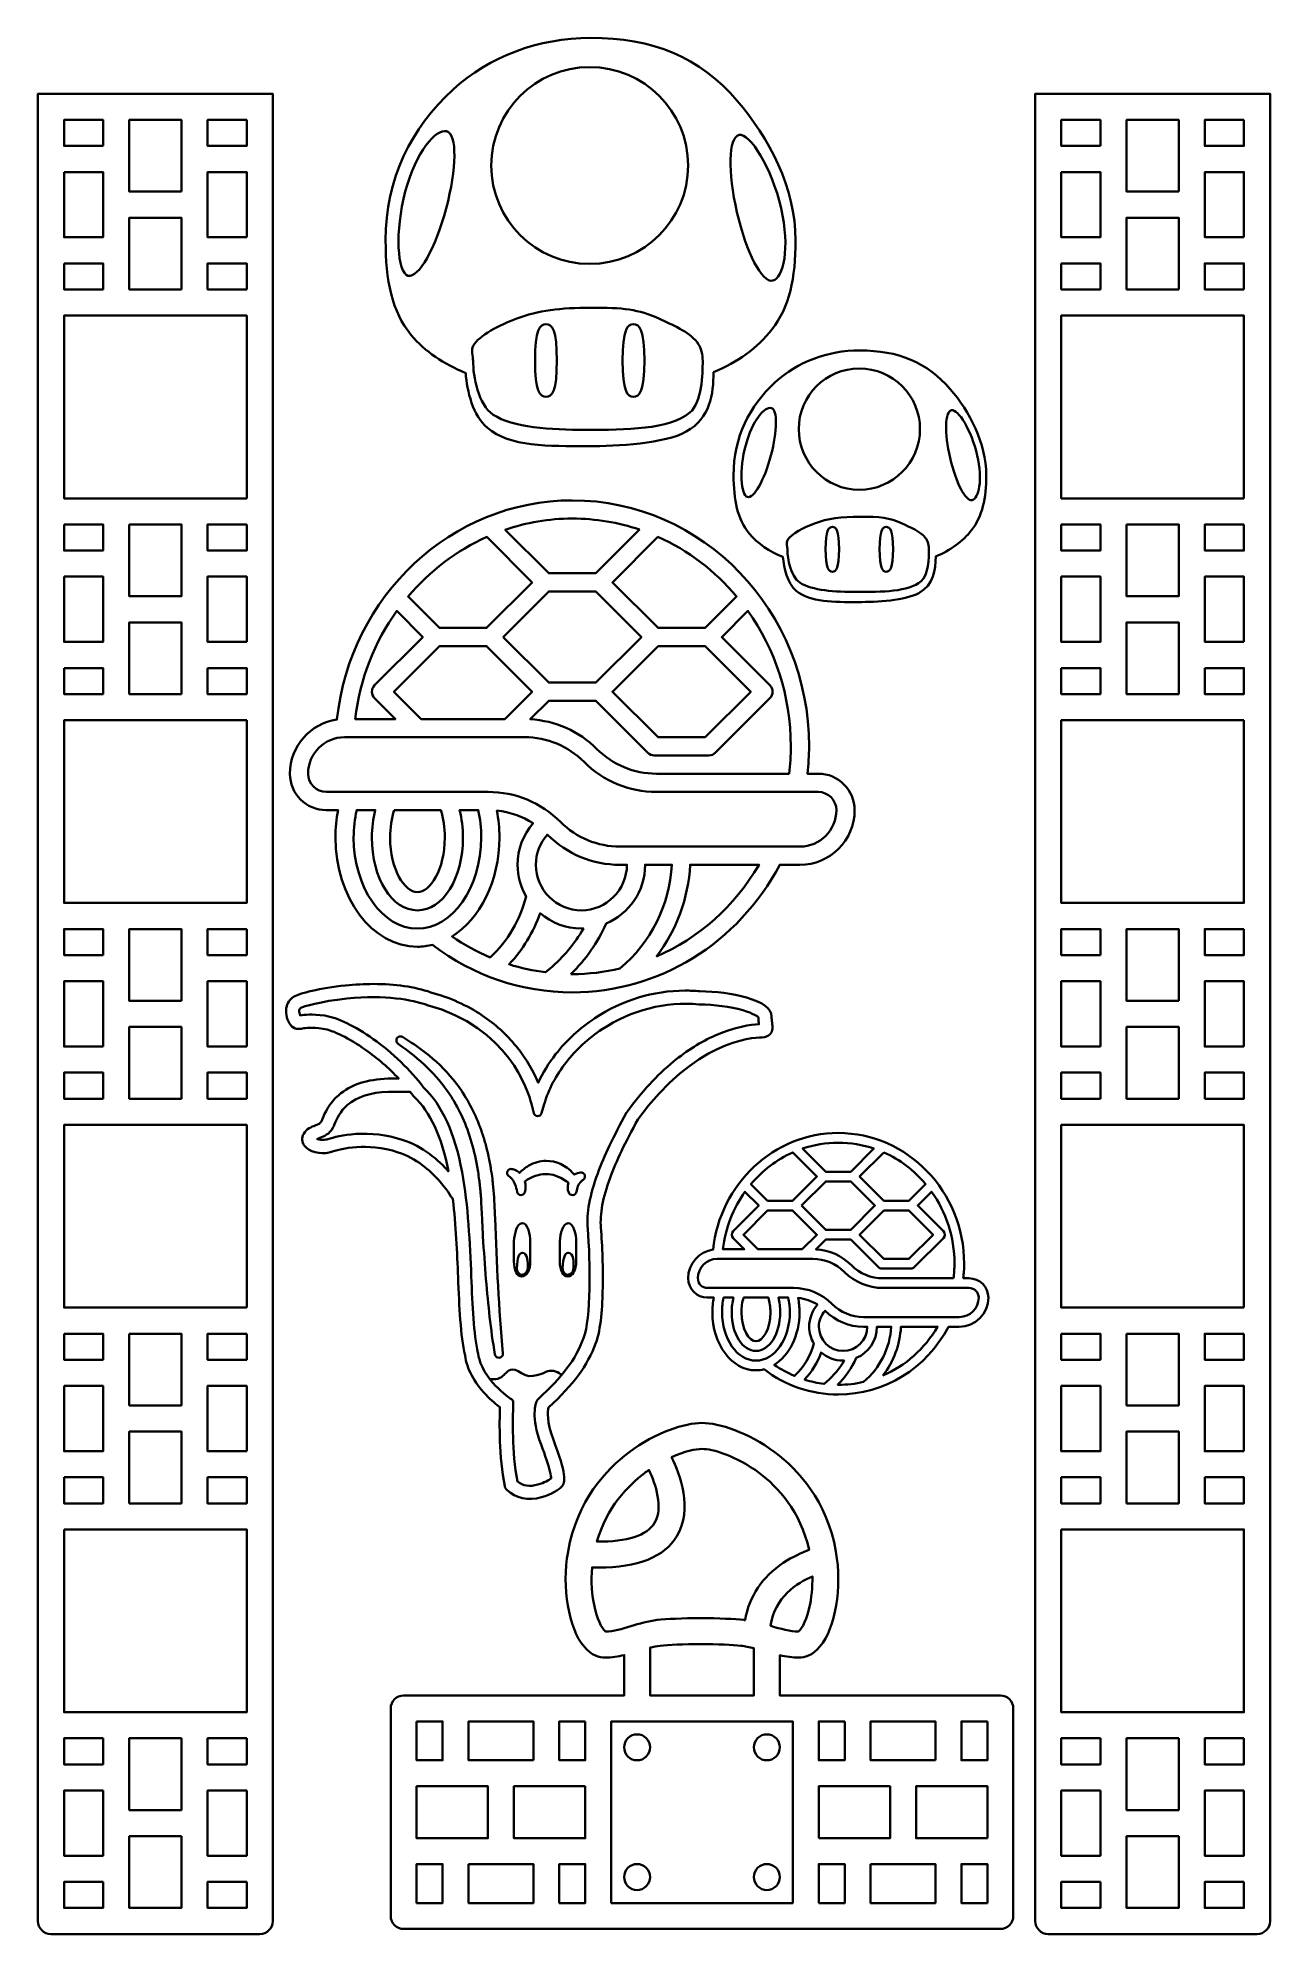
# Model space of a CAD drawing. Header units: millimetres. Extents: x 171 to 478, y -636 to -164.
import ezdxf

# ---------------------------------------------------------------- set-up
doc = ezdxf.new("R2010")
doc.units = ezdxf.units.MM
doc.header["$MEASUREMENT"] = 0
doc.layers.add('Calque 1', color=7, linetype='Continuous', lineweight=0)

msp = doc.modelspace()

# ---------------------------------------------------------------- linework, layer by layer
at = {"layer": 'Calque 1', "color": 18, "lineweight": 35, "true_color": 0x000000}
for points, knots in [([(264.36, -237.83), (267.81, -241.95), (272.47, -245.05), (277.96, -247.3), (278.27, -251.78), (279.77, -257.97), (283.35, -260.98), (288.93, -265.67), (298.64, -265.52), (308.36, -265.52), (315.83, -265.52), (327.61, -264.88), (332.91, -261.89), (338.97, -258.47), (339.65, -252.55), (339.73, -247.09), (345.67, -244.58), (350.68, -241.09), (354.26, -236.46), (358.63, -230.83), (360.17, -223.67), (360.17, -214.21), (360.17, -201.21), (353.44, -188.55), (345.64, -179.46), (336.27, -168.55), (324.47, -163.81), (309.09, -163.81), (295.97, -163.81), (283.85, -168.46), (274.8, -176.7), (264.4, -186.18), (258, -198.91), (258, -214.21), (258, -224.15), (259.57, -232.09), (264.36, -237.83), (264.36, -237.83), (264.36, -237.83), (264.36, -237.83)], [0, 0, 0, 0, 1, 1, 1, 2, 2, 2, 3, 3, 3, 4, 4, 4, 5, 5, 5, 6, 6, 6, 7, 7, 7, 8, 8, 8, 9, 9, 9, 10, 10, 10, 11, 11, 11, 12, 12, 12, 13, 13, 13, 13]), ([(308.86, -220.12), (295.32, -220.12), (284.34, -209.14), (284.34, -195.6), (284.34, -182.06), (295.32, -171.08), (308.86, -171.08), (322.4, -171.08), (333.38, -182.06), (333.38, -195.6), (333.38, -209.14), (322.4, -220.12), (308.86, -220.12), (308.86, -220.12), (308.86, -220.12), (308.86, -220.12)], [0, 0, 0, 0, 1, 1, 1, 2, 2, 2, 3, 3, 3, 4, 4, 4, 5, 5, 5, 5]), ([(229.89, -330.53), (229.89, -330.55), (229.89, -330.56), (229.89, -330.57), (229.89, -330.58), (229.89, -330.59), (229.89, -330.59), (229.89, -330.59), (229.89, -431.33), (229.89, -431.33), (229.89, -431.33), (229.89, -431.33), (229.89, -431.33), (229.89, -431.33), (229.89, -532.12), (229.89, -532.12), (229.89, -532.14), (229.89, -532.15), (229.89, -532.16), (229.89, -532.17), (229.89, -532.18), (229.89, -532.18), (229.89, -532.18), (229.89, -632.92), (229.89, -632.92), (229.89, -634.72), (228.43, -636.17), (226.64, -636.17), (226.64, -636.17), (174.61, -636.17), (174.61, -636.17), (172.82, -636.17), (171.36, -634.71), (171.36, -632.92), (171.36, -632.92), (171.36, -626.42), (171.36, -626.42), (171.36, -626.42), (171.36, -577.64), (171.36, -577.64), (171.36, -577.64), (171.36, -571.14), (171.36, -571.14), (171.36, -571.14), (171.36, -571.14), (171.36, -571.14), (171.36, -571.14), (171.36, -545.13), (171.36, -545.13), (171.36, -545.13), (171.36, -545.13), (171.36, -545.13), (171.36, -545.13), (171.36, -538.63), (171.36, -538.63), (171.36, -538.63), (171.36, -538.63), (171.36, -538.63), (171.36, -538.63), (171.36, -531.7), (171.36, -531.7), (171.36, -531.69), (171.36, -531.69), (171.36, -531.68), (171.36, -531.68), (171.36, -525.62), (171.36, -525.62), (171.36, -525.62), (171.36, -476.85), (171.36, -476.85), (171.36, -476.85), (171.36, -470.35), (171.36, -470.35), (171.36, -470.35), (171.36, -470.35), (171.36, -470.35), (171.36, -470.35), (171.36, -444.34), (171.36, -444.34), (171.36, -444.34), (171.36, -444.34), (171.36, -444.34), (171.36, -444.34), (171.36, -437.83), (171.36, -437.83), (171.36, -437.83), (171.36, -437.83), (171.36, -437.83), (171.36, -437.83), (171.36, -431.33), (171.36, -431.33), (171.36, -431.33), (171.36, -431.33), (171.36, -431.33), (171.36, -431.33), (171.36, -424.83), (171.36, -424.83), (171.36, -424.83), (171.36, -382.55), (171.36, -382.55), (171.36, -382.55), (171.36, -382.55), (171.36, -382.55), (171.36, -382.55), (171.36, -382.55), (171.36, -382.55), (171.36, -382.55), (171.36, -376.05), (171.36, -376.05), (171.36, -376.05), (171.36, -369.55), (171.36, -369.55), (171.36, -369.55), (171.36, -369.55), (171.36, -369.55), (171.36, -369.55), (171.36, -343.54), (171.36, -343.54), (171.36, -343.54), (171.36, -343.54), (171.36, -343.54), (171.36, -343.54), (171.36, -337.04), (171.36, -337.04), (171.36, -337.04), (171.36, -337.04), (171.36, -337.04), (171.36, -337.04), (171.36, -330.11), (171.36, -330.11), (171.36, -330.1), (171.36, -330.1), (171.36, -330.09), (171.36, -330.09), (171.36, -324.03), (171.36, -324.03), (171.36, -324.03), (171.36, -275.26), (171.36, -275.26), (171.36, -275.26), (171.36, -268.76), (171.36, -268.76), (171.36, -268.76), (171.36, -268.76), (171.36, -268.76), (171.36, -268.76), (171.36, -242.75), (171.36, -242.75), (171.36, -242.75), (171.36, -242.75), (171.36, -242.75), (171.36, -242.75), (171.36, -236.24), (171.36, -236.24), (171.36, -236.24), (171.36, -236.24), (171.36, -236.24), (171.36, -236.24), (171.36, -229.76), (171.36, -229.76), (171.36, -229.75), (171.36, -229.75), (171.36, -229.74), (171.36, -229.74), (171.36, -223.24), (171.36, -223.24), (171.36, -223.24), (171.36, -177.71), (171.36, -177.71), (171.36, -177.71), (177.87, -177.71), (177.87, -177.71), (177.87, -177.71), (177.87, -177.71), (177.87, -177.71), (177.87, -177.71), (223.38, -177.71), (223.38, -177.71), (223.38, -177.71), (223.38, -177.71), (223.38, -177.71), (223.38, -177.71), (229.89, -177.71), (229.89, -177.71), (229.89, -177.71), (229.89, -180.94), (229.89, -180.94), (229.89, -180.95), (229.89, -180.96), (229.89, -180.96), (229.89, -180.96), (229.89, -330.53), (229.89, -330.53)], [0, 0, 0, 0, 1, 1, 1, 2, 2, 2, 3, 3, 3, 4, 4, 4, 5, 5, 5, 6, 6, 6, 7, 7, 7, 8, 8, 8, 9, 9, 9, 10, 10, 10, 11, 11, 11, 12, 12, 12, 13, 13, 13, 14, 14, 14, 15, 15, 15, 16, 16, 16, 17, 17, 17, 18, 18, 18, 19, 19, 19, 20, 20, 20, 21, 21, 21, 22, 22, 22, 23, 23, 23, 24, 24, 24, 25, 25, 25, 26, 26, 26, 27, 27, 27, 28, 28, 28, 29, 29, 29, 30, 30, 30, 31, 31, 31, 32, 32, 32, 33, 33, 33, 34, 34, 34, 35, 35, 35, 36, 36, 36, 37, 37, 37, 38, 38, 38, 39, 39, 39, 40, 40, 40, 41, 41, 41, 42, 42, 42, 43, 43, 43, 44, 44, 44, 45, 45, 45, 46, 46, 46, 47, 47, 47, 48, 48, 48, 49, 49, 49, 50, 50, 50, 51, 51, 51, 52, 52, 52, 53, 53, 53, 54, 54, 54, 55, 55, 55, 56, 56, 56, 57, 57, 57, 58, 58, 58, 59, 59, 59, 60, 60, 60, 61, 61, 61, 62, 62, 62, 63, 63, 63, 64, 64, 64, 64]), ([(478.4, -330.53), (478.4, -330.55), (478.39, -330.56), (478.39, -330.57), (478.39, -330.58), (478.4, -330.59), (478.4, -330.59), (478.4, -330.59), (478.4, -431.33), (478.4, -431.33), (478.4, -431.33), (478.4, -431.33), (478.4, -431.33), (478.4, -431.33), (478.4, -532.12), (478.4, -532.12), (478.4, -532.14), (478.39, -532.15), (478.39, -532.16), (478.39, -532.17), (478.39, -532.18), (478.39, -532.18), (478.39, -532.18), (478.39, -632.92), (478.39, -632.92), (478.39, -634.72), (476.94, -636.17), (475.15, -636.17), (475.15, -636.17), (423.12, -636.17), (423.12, -636.17), (421.32, -636.17), (419.87, -634.71), (419.87, -632.92), (419.87, -632.92), (419.87, -626.42), (419.87, -626.42), (419.87, -626.42), (419.87, -577.64), (419.87, -577.64), (419.87, -577.64), (419.87, -571.14), (419.87, -571.14), (419.87, -571.14), (419.87, -571.14), (419.87, -571.14), (419.87, -571.14), (419.87, -545.13), (419.87, -545.13), (419.87, -545.13), (419.87, -545.13), (419.87, -545.13), (419.87, -545.13), (419.87, -538.63), (419.87, -538.63), (419.87, -538.63), (419.87, -538.63), (419.87, -538.63), (419.87, -538.63), (419.87, -531.7), (419.87, -531.7), (419.87, -531.69), (419.87, -531.69), (419.87, -531.68), (419.87, -531.68), (419.87, -525.62), (419.87, -525.62), (419.87, -525.62), (419.87, -476.85), (419.87, -476.85), (419.87, -476.85), (419.87, -470.35), (419.87, -470.35), (419.87, -470.35), (419.87, -470.35), (419.87, -470.35), (419.87, -470.35), (419.87, -444.34), (419.87, -444.34), (419.87, -444.34), (419.87, -444.34), (419.87, -444.34), (419.87, -444.34), (419.87, -437.83), (419.87, -437.83), (419.87, -437.83), (419.87, -437.83), (419.87, -437.83), (419.87, -437.83), (419.87, -431.33), (419.87, -431.33), (419.87, -431.33), (419.87, -431.33), (419.87, -431.33), (419.87, -431.33), (419.87, -424.83), (419.87, -424.83), (419.87, -424.83), (419.87, -382.55), (419.87, -382.55), (419.87, -382.55), (419.87, -382.55), (419.87, -382.55), (419.87, -382.55), (419.87, -382.55), (419.87, -382.55), (419.87, -382.55), (419.87, -376.05), (419.87, -376.05), (419.87, -376.05), (419.87, -369.55), (419.87, -369.55), (419.87, -369.55), (419.87, -369.55), (419.87, -369.55), (419.87, -369.55), (419.87, -343.54), (419.87, -343.54), (419.87, -343.54), (419.87, -343.54), (419.87, -343.54), (419.87, -343.54), (419.87, -337.04), (419.87, -337.04), (419.87, -337.04), (419.87, -337.04), (419.87, -337.04), (419.87, -337.04), (419.87, -330.11), (419.87, -330.11), (419.87, -330.1), (419.87, -330.1), (419.87, -330.09), (419.87, -330.09), (419.87, -324.03), (419.87, -324.03), (419.87, -324.03), (419.87, -275.26), (419.87, -275.26), (419.87, -275.26), (419.87, -268.76), (419.87, -268.76), (419.87, -268.76), (419.87, -268.76), (419.87, -268.76), (419.87, -268.76), (419.87, -242.75), (419.87, -242.75), (419.87, -242.75), (419.87, -242.75), (419.87, -242.75), (419.87, -242.75), (419.87, -236.24), (419.87, -236.24), (419.87, -236.24), (419.87, -236.24), (419.87, -236.24), (419.87, -236.24), (419.87, -229.76), (419.87, -229.76), (419.87, -229.75), (419.87, -229.75), (419.87, -229.74), (419.87, -229.74), (419.87, -223.24), (419.87, -223.24), (419.87, -223.24), (419.87, -177.71), (419.87, -177.71), (419.87, -177.71), (426.37, -177.71), (426.37, -177.71), (426.37, -177.71), (426.37, -177.71), (426.37, -177.71), (426.37, -177.71), (471.89, -177.71), (471.89, -177.71), (471.89, -177.71), (471.89, -177.71), (471.89, -177.71), (471.89, -177.71), (478.4, -177.71), (478.4, -177.71), (478.4, -177.71), (478.4, -180.94), (478.4, -180.94), (478.4, -180.95), (478.4, -180.96), (478.4, -180.96), (478.4, -180.96), (478.4, -330.53), (478.4, -330.53)], [0, 0, 0, 0, 1, 1, 1, 2, 2, 2, 3, 3, 3, 4, 4, 4, 5, 5, 5, 6, 6, 6, 7, 7, 7, 8, 8, 8, 9, 9, 9, 10, 10, 10, 11, 11, 11, 12, 12, 12, 13, 13, 13, 14, 14, 14, 15, 15, 15, 16, 16, 16, 17, 17, 17, 18, 18, 18, 19, 19, 19, 20, 20, 20, 21, 21, 21, 22, 22, 22, 23, 23, 23, 24, 24, 24, 25, 25, 25, 26, 26, 26, 27, 27, 27, 28, 28, 28, 29, 29, 29, 30, 30, 30, 31, 31, 31, 32, 32, 32, 33, 33, 33, 34, 34, 34, 35, 35, 35, 36, 36, 36, 37, 37, 37, 38, 38, 38, 39, 39, 39, 40, 40, 40, 41, 41, 41, 42, 42, 42, 43, 43, 43, 44, 44, 44, 45, 45, 45, 46, 46, 46, 47, 47, 47, 48, 48, 48, 49, 49, 49, 50, 50, 50, 51, 51, 51, 52, 52, 52, 53, 53, 53, 54, 54, 54, 55, 55, 55, 56, 56, 56, 57, 57, 57, 58, 58, 58, 59, 59, 59, 60, 60, 60, 61, 61, 61, 62, 62, 62, 63, 63, 63, 64, 64, 64, 64]), ([(187.62, -190.72), (187.62, -190.72), (187.62, -184.22), (187.62, -184.22), (187.62, -184.22), (177.87, -184.22), (177.87, -184.22), (177.87, -184.22), (177.87, -190.72), (177.87, -190.72), (177.87, -190.72), (187.62, -190.72), (187.62, -190.72)], [0, 0, 0, 0, 1, 1, 1, 2, 2, 2, 3, 3, 3, 4, 4, 4, 4]), ([(207.13, -202.1), (207.13, -202.1), (207.13, -184.22), (207.13, -184.22), (207.13, -184.22), (194.12, -184.22), (194.12, -184.22), (194.12, -184.22), (194.12, -202.1), (194.12, -202.1), (194.12, -202.1), (207.13, -202.1), (207.13, -202.1)], [0, 0, 0, 0, 1, 1, 1, 2, 2, 2, 3, 3, 3, 4, 4, 4, 4]), ([(223.38, -184.22), (223.38, -184.22), (213.63, -184.22), (213.63, -184.22), (213.63, -184.22), (213.63, -190.72), (213.63, -190.72), (213.63, -190.72), (223.38, -190.72), (223.38, -190.72), (223.38, -190.72), (223.38, -184.22), (223.38, -184.22)], [0, 0, 0, 0, 1, 1, 1, 2, 2, 2, 3, 3, 3, 4, 4, 4, 4]), ([(263.58, -223.04), (260.91, -222.32), (260.25, -211.99), (262.91, -202.06), (265.57, -192.13), (270.55, -186.36), (273.21, -187.07), (275.88, -187.79), (275.74, -196.38), (273.08, -206.31), (270.42, -216.24), (266.24, -223.75), (263.58, -223.04), (263.58, -223.04), (263.58, -223.04), (263.58, -223.04)], [0, 0, 0, 0, 1, 1, 1, 2, 2, 2, 3, 3, 3, 4, 4, 4, 5, 5, 5, 5]), ([(346.09, -187.99), (348.78, -187.37), (354.22, -196.19), (356.53, -206.21), (358.84, -216.22), (357.15, -223.65), (354.47, -224.27), (351.78, -224.89), (347.87, -217.24), (345.56, -207.22), (343.24, -197.2), (343.4, -188.61), (346.09, -187.99), (346.09, -187.99), (346.09, -187.99), (346.09, -187.99)], [0, 0, 0, 0, 1, 1, 1, 2, 2, 2, 3, 3, 3, 4, 4, 4, 5, 5, 5, 5]), ([(436.13, -190.72), (436.13, -190.72), (436.13, -184.22), (436.13, -184.22), (436.13, -184.22), (426.37, -184.22), (426.37, -184.22), (426.37, -184.22), (426.37, -190.72), (426.37, -190.72), (426.37, -190.72), (436.13, -190.72), (436.13, -190.72)], [0, 0, 0, 0, 1, 1, 1, 2, 2, 2, 3, 3, 3, 4, 4, 4, 4]), ([(455.64, -202.1), (455.64, -202.1), (455.64, -184.22), (455.64, -184.22), (455.64, -184.22), (442.63, -184.22), (442.63, -184.22), (442.63, -184.22), (442.63, -202.1), (442.63, -202.1), (442.63, -202.1), (455.64, -202.1), (455.64, -202.1)], [0, 0, 0, 0, 1, 1, 1, 2, 2, 2, 3, 3, 3, 4, 4, 4, 4]), ([(471.89, -184.22), (471.89, -184.22), (462.13, -184.22), (462.13, -184.22), (462.13, -184.22), (462.13, -190.72), (462.13, -190.72), (462.13, -190.72), (471.89, -190.72), (471.89, -190.72), (471.89, -190.72), (471.89, -184.22), (471.89, -184.22)], [0, 0, 0, 0, 1, 1, 1, 2, 2, 2, 3, 3, 3, 4, 4, 4, 4]), ([(177.87, -197.23), (177.87, -197.23), (177.87, -213.48), (177.87, -213.48), (177.87, -213.48), (187.62, -213.48), (187.62, -213.48), (187.62, -213.48), (187.62, -197.23), (187.62, -197.23), (187.62, -197.23), (177.87, -197.23), (177.87, -197.23)], [0, 0, 0, 0, 1, 1, 1, 2, 2, 2, 3, 3, 3, 4, 4, 4, 4]), ([(223.38, -213.48), (223.38, -213.48), (223.38, -197.23), (223.38, -197.23), (223.38, -197.23), (213.63, -197.23), (213.63, -197.23), (213.63, -197.23), (213.63, -213.48), (213.63, -213.48), (213.63, -213.48), (223.38, -213.48), (223.38, -213.48)], [0, 0, 0, 0, 1, 1, 1, 2, 2, 2, 3, 3, 3, 4, 4, 4, 4]), ([(426.37, -197.23), (426.37, -197.23), (426.37, -213.48), (426.37, -213.48), (426.37, -213.48), (436.13, -213.48), (436.13, -213.48), (436.13, -213.48), (436.13, -197.23), (436.13, -197.23), (436.13, -197.23), (426.37, -197.23), (426.37, -197.23)], [0, 0, 0, 0, 1, 1, 1, 2, 2, 2, 3, 3, 3, 4, 4, 4, 4]), ([(471.89, -213.48), (471.89, -213.48), (471.89, -197.23), (471.89, -197.23), (471.89, -197.23), (462.14, -197.23), (462.14, -197.23), (462.14, -197.23), (462.14, -213.48), (462.14, -213.48), (462.14, -213.48), (471.89, -213.48), (471.89, -213.48)], [0, 0, 0, 0, 1, 1, 1, 2, 2, 2, 3, 3, 3, 4, 4, 4, 4]), ([(207.13, -226.48), (207.13, -226.48), (207.13, -208.61), (207.13, -208.61), (207.13, -208.61), (194.12, -208.61), (194.12, -208.61), (194.12, -208.61), (194.12, -226.48), (194.12, -226.48), (194.12, -226.48), (207.13, -226.48), (207.13, -226.48)], [0, 0, 0, 0, 1, 1, 1, 2, 2, 2, 3, 3, 3, 4, 4, 4, 4]), ([(455.64, -226.48), (455.64, -226.48), (455.64, -208.61), (455.64, -208.61), (455.64, -208.61), (442.63, -208.61), (442.63, -208.61), (442.63, -208.61), (442.63, -226.48), (442.63, -226.48), (442.63, -226.48), (455.64, -226.48), (455.64, -226.48)], [0, 0, 0, 0, 1, 1, 1, 2, 2, 2, 3, 3, 3, 4, 4, 4, 4]), ([(177.87, -219.99), (177.87, -219.99), (177.87, -226.48), (177.87, -226.48), (177.87, -226.48), (187.62, -226.48), (187.62, -226.48), (187.62, -226.48), (187.62, -219.99), (187.62, -219.99), (187.62, -219.99), (177.87, -219.99), (177.87, -219.99)], [0, 0, 0, 0, 1, 1, 1, 2, 2, 2, 3, 3, 3, 4, 4, 4, 4]), ([(223.38, -226.48), (223.38, -226.48), (223.38, -219.99), (223.38, -219.99), (223.38, -219.99), (213.63, -219.99), (213.63, -219.99), (213.63, -219.99), (213.63, -226.48), (213.63, -226.48), (213.63, -226.48), (223.38, -226.48), (223.38, -226.48)], [0, 0, 0, 0, 1, 1, 1, 2, 2, 2, 3, 3, 3, 4, 4, 4, 4]), ([(426.37, -219.99), (426.37, -219.99), (426.37, -226.48), (426.37, -226.48), (426.37, -226.48), (436.13, -226.48), (436.13, -226.48), (436.13, -226.48), (436.13, -219.99), (436.13, -219.99), (436.13, -219.99), (426.37, -219.99), (426.37, -219.99)], [0, 0, 0, 0, 1, 1, 1, 2, 2, 2, 3, 3, 3, 4, 4, 4, 4]), ([(471.89, -226.48), (471.89, -226.48), (471.89, -219.99), (471.89, -219.99), (471.89, -219.99), (462.13, -219.99), (462.13, -219.99), (462.13, -219.99), (462.13, -226.48), (462.13, -226.48), (462.13, -226.48), (471.89, -226.48), (471.89, -226.48)], [0, 0, 0, 0, 1, 1, 1, 2, 2, 2, 3, 3, 3, 4, 4, 4, 4]), ([(284.79, -257.67), (281.06, -255.22), (279.8, -248.07), (279.8, -244.28), (279.8, -243.02), (279.22, -241.56), (279.8, -240.55), (281.31, -237.85), (286.46, -235.35), (290.69, -233.74), (295.97, -231.73), (301.63, -231.02), (309.08, -231.02), (317.16, -231.02), (321.06, -231.38), (326.11, -233.74), (329.34, -235.25), (333.5, -236.94), (335.64, -239.64), (336.65, -240.91), (337.01, -242.92), (337.01, -244.28), (337.01, -247.53), (336.83, -254.61), (333.83, -257.13), (328.74, -261.4), (317.81, -261.44), (307.95, -261.44), (299.06, -261.44), (289.68, -260.88), (284.79, -257.67), (284.79, -257.67), (284.79, -257.67), (284.79, -257.67)], [0, 0, 0, 0, 1, 1, 1, 2, 2, 2, 3, 3, 3, 4, 4, 4, 5, 5, 5, 6, 6, 6, 7, 7, 7, 8, 8, 8, 9, 9, 9, 10, 10, 10, 11, 11, 11, 11]), ([(223.38, -278.51), (223.38, -278.51), (223.38, -232.99), (223.38, -232.99), (223.38, -232.99), (177.87, -232.99), (177.87, -232.99), (177.87, -232.99), (177.87, -278.51), (177.87, -278.51), (177.87, -278.51), (223.38, -278.51), (223.38, -278.51)], [0, 0, 0, 0, 1, 1, 1, 2, 2, 2, 3, 3, 3, 4, 4, 4, 4]), ([(300.68, -244.18), (300.68, -236.62), (299.46, -235.1), (297.96, -235.1), (296.46, -235.1), (295.24, -236.62), (295.24, -244.18), (295.24, -251.75), (296.46, -253.26), (297.96, -253.26), (299.46, -253.26), (300.68, -251.75), (300.68, -244.18)], [0, 0, 0, 0, 1, 1, 1, 2, 2, 2, 3, 3, 3, 4, 4, 4, 4]), ([(322.48, -244.18), (322.48, -236.62), (321.26, -235.1), (319.75, -235.1), (318.25, -235.1), (317.03, -236.62), (317.03, -244.18), (317.03, -251.75), (318.25, -253.26), (319.75, -253.26), (321.26, -253.26), (322.48, -251.75), (322.48, -244.18)], [0, 0, 0, 0, 1, 1, 1, 2, 2, 2, 3, 3, 3, 4, 4, 4, 4]), ([(471.89, -278.51), (471.89, -278.51), (471.89, -232.99), (471.89, -232.99), (471.89, -232.99), (426.37, -232.99), (426.37, -232.99), (426.37, -232.99), (426.37, -278.51), (426.37, -278.51), (426.37, -278.51), (471.89, -278.51), (471.89, -278.51)], [0, 0, 0, 0, 1, 1, 1, 2, 2, 2, 3, 3, 3, 4, 4, 4, 4]), ([(348.63, -287.28), (350.75, -289.82), (353.63, -291.73), (357.01, -293.12), (357.2, -295.88), (358.12, -299.69), (360.33, -301.55), (363.77, -304.44), (369.75, -304.35), (375.74, -304.35), (380.34, -304.35), (387.6, -303.95), (390.87, -302.11), (394.6, -300), (395.02, -296.35), (395.07, -292.99), (398.73, -291.44), (401.82, -289.29), (404.03, -286.44), (406.72, -282.97), (407.66, -278.55), (407.66, -272.73), (407.66, -264.72), (403.52, -256.92), (398.71, -251.31), (392.94, -244.59), (385.67, -241.67), (376.19, -241.67), (368.1, -241.67), (360.64, -244.54), (355.06, -249.61), (348.65, -255.45), (344.71, -263.3), (344.71, -272.73), (344.71, -278.85), (345.67, -283.75), (348.63, -287.28), (348.63, -287.28), (348.63, -287.28), (348.63, -287.28)], [0, 0, 0, 0, 1, 1, 1, 2, 2, 2, 3, 3, 3, 4, 4, 4, 5, 5, 5, 6, 6, 6, 7, 7, 7, 8, 8, 8, 9, 9, 9, 10, 10, 10, 11, 11, 11, 12, 12, 12, 13, 13, 13, 13]), ([(376.05, -276.37), (367.7, -276.37), (360.94, -269.6), (360.94, -261.26), (360.94, -252.91), (367.7, -246.15), (376.05, -246.15), (384.39, -246.15), (391.16, -252.91), (391.16, -261.26), (391.16, -269.6), (384.39, -276.37), (376.05, -276.37), (376.05, -276.37), (376.05, -276.37), (376.05, -276.37)], [0, 0, 0, 0, 1, 1, 1, 2, 2, 2, 3, 3, 3, 4, 4, 4, 5, 5, 5, 5]), ([(348.14, -278.17), (346.5, -277.73), (346.09, -271.36), (347.73, -265.24), (349.37, -259.12), (352.44, -255.57), (354.08, -256.01), (355.72, -256.45), (355.64, -261.74), (354, -267.86), (352.36, -273.98), (349.79, -278.61), (348.14, -278.17), (348.14, -278.17), (348.14, -278.17), (348.14, -278.17)], [0, 0, 0, 0, 1, 1, 1, 2, 2, 2, 3, 3, 3, 4, 4, 4, 5, 5, 5, 5]), ([(398.99, -256.57), (400.65, -256.19), (404, -261.62), (405.42, -267.8), (406.85, -273.97), (405.81, -278.55), (404.15, -278.93), (402.5, -279.31), (400.09, -274.6), (398.66, -268.42), (397.24, -262.25), (397.33, -256.95), (398.99, -256.57), (398.99, -256.57), (398.99, -256.57), (398.99, -256.57)], [0, 0, 0, 0, 1, 1, 1, 2, 2, 2, 3, 3, 3, 4, 4, 4, 5, 5, 5, 5]), ([(365.79, -347.1), (370.8, -347.1), (374.87, -351.17), (374.87, -356.18), (374.87, -363.69), (368.76, -369.8), (361.25, -369.8), (361.25, -369.8), (356.21, -369.8), (356.21, -369.8), (345.81, -389.42), (326.15, -401.57), (304.51, -401.57), (291.86, -401.57), (279.86, -397.46), (269.71, -389.74), (268.48, -390.04), (267.22, -390.22), (265.93, -390.22), (254.67, -390.22), (245.5, -378.01), (245.5, -362.99), (245.5, -360.67), (245.73, -358.39), (246.16, -356.18), (246.16, -356.18), (243.23, -356.18), (243.23, -356.18), (238.23, -356.18), (234.16, -352.11), (234.16, -347.1), (234.16, -340.24), (239.26, -334.57), (245.86, -333.63), (249.08, -302.85), (274.48, -279.01), (304.51, -279.01), (337.05, -279.01), (363.52, -306.5), (363.52, -340.29), (363.52, -342.57), (363.36, -344.84), (363.12, -347.1), (363.12, -347.1), (365.79, -347.1), (365.79, -347.1), (365.79, -347.1), (365.79, -347.1), (365.79, -347.1)], [0, 0, 0, 0, 1, 1, 1, 2, 2, 2, 3, 3, 3, 4, 4, 4, 5, 5, 5, 6, 6, 6, 7, 7, 7, 8, 8, 8, 9, 9, 9, 10, 10, 10, 11, 11, 11, 12, 12, 12, 13, 13, 13, 14, 14, 14, 15, 15, 15, 16, 16, 16, 16]), ([(361.22, -299.51), (358.92, -298), (358.14, -293.59), (358.14, -291.26), (358.14, -290.48), (357.79, -289.58), (358.14, -288.96), (359.07, -287.3), (362.24, -285.75), (364.85, -284.76), (368.11, -283.53), (371.59, -283.08), (376.19, -283.08), (381.16, -283.08), (383.56, -283.31), (386.68, -284.76), (388.67, -285.69), (391.23, -286.73), (392.55, -288.4), (393.17, -289.18), (393.39, -290.42), (393.39, -291.26), (393.39, -293.26), (393.28, -297.62), (391.43, -299.18), (388.3, -301.81), (381.56, -301.83), (375.49, -301.83), (370.01, -301.83), (364.23, -301.48), (361.22, -299.51), (361.22, -299.51), (361.22, -299.51), (361.22, -299.51)], [0, 0, 0, 0, 1, 1, 1, 2, 2, 2, 3, 3, 3, 4, 4, 4, 5, 5, 5, 6, 6, 6, 7, 7, 7, 8, 8, 8, 9, 9, 9, 10, 10, 10, 11, 11, 11, 11]), ([(177.87, -285.01), (177.87, -285.01), (177.87, -291.52), (177.87, -291.52), (177.87, -291.52), (187.62, -291.52), (187.62, -291.52), (187.62, -291.52), (187.62, -285.01), (187.62, -285.01), (187.62, -285.01), (177.87, -285.01), (177.87, -285.01)], [0, 0, 0, 0, 1, 1, 1, 2, 2, 2, 3, 3, 3, 4, 4, 4, 4]), ([(194.12, -285.01), (194.12, -285.01), (194.12, -302.9), (194.12, -302.9), (194.12, -302.9), (207.13, -302.9), (207.13, -302.9), (207.13, -302.9), (207.13, -285.01), (207.13, -285.01), (207.13, -285.01), (194.12, -285.01), (194.12, -285.01)], [0, 0, 0, 0, 1, 1, 1, 2, 2, 2, 3, 3, 3, 4, 4, 4, 4]), ([(223.38, -285.01), (223.38, -285.01), (213.63, -285.01), (213.63, -285.01), (213.63, -285.01), (213.63, -291.52), (213.63, -291.52), (213.63, -291.52), (223.38, -291.52), (223.38, -291.52), (223.38, -291.52), (223.38, -285.01), (223.38, -285.01)], [0, 0, 0, 0, 1, 1, 1, 2, 2, 2, 3, 3, 3, 4, 4, 4, 4]), ([(321.25, -286.3), (315.97, -284.52), (310.35, -283.55), (304.51, -283.55), (298.7, -283.55), (293.09, -284.53), (287.8, -286.33), (287.8, -286.33), (298.64, -297.17), (298.64, -297.17), (298.64, -297.17), (310.38, -297.17), (310.38, -297.17), (310.38, -297.17), (321.25, -286.3), (321.25, -286.3), (321.25, -286.3), (321.25, -286.3), (321.25, -286.3)], [0, 0, 0, 0, 1, 1, 1, 2, 2, 2, 3, 3, 3, 4, 4, 4, 5, 5, 5, 6, 6, 6, 6]), ([(325.87, -288.1), (325.87, -288.1), (314.53, -299.44), (314.53, -299.44), (314.53, -299.44), (325.88, -310.79), (325.88, -310.79), (325.88, -310.79), (337.62, -310.79), (337.62, -310.79), (337.62, -310.79), (345.46, -302.94), (345.46, -302.94), (340.11, -296.58), (333.43, -291.47), (325.87, -288.1)], [0, 0, 0, 0, 1, 1, 1, 2, 2, 2, 3, 3, 3, 4, 4, 4, 5, 5, 5, 5]), ([(371.01, -291.2), (371.01, -286.54), (370.26, -285.6), (369.33, -285.6), (368.4, -285.6), (367.65, -286.54), (367.65, -291.2), (367.65, -295.86), (368.4, -296.79), (369.33, -296.79), (370.26, -296.79), (371.01, -295.86), (371.01, -291.2)], [0, 0, 0, 0, 1, 1, 1, 2, 2, 2, 3, 3, 3, 4, 4, 4, 4]), ([(384.44, -291.2), (384.44, -286.54), (383.69, -285.6), (382.76, -285.6), (381.83, -285.6), (381.08, -286.54), (381.08, -291.2), (381.08, -295.86), (381.83, -296.79), (382.76, -296.79), (383.69, -296.79), (384.44, -295.86), (384.44, -291.2)], [0, 0, 0, 0, 1, 1, 1, 2, 2, 2, 3, 3, 3, 4, 4, 4, 4]), ([(426.37, -285.01), (426.37, -285.01), (426.37, -291.52), (426.37, -291.52), (426.37, -291.52), (436.13, -291.52), (436.13, -291.52), (436.13, -291.52), (436.13, -285.01), (436.13, -285.01), (436.13, -285.01), (426.37, -285.01), (426.37, -285.01)], [0, 0, 0, 0, 1, 1, 1, 2, 2, 2, 3, 3, 3, 4, 4, 4, 4]), ([(442.63, -285.01), (442.63, -285.01), (442.63, -302.9), (442.63, -302.9), (442.63, -302.9), (455.64, -302.9), (455.64, -302.9), (455.64, -302.9), (455.64, -285.01), (455.64, -285.01), (455.64, -285.01), (442.63, -285.01), (442.63, -285.01)], [0, 0, 0, 0, 1, 1, 1, 2, 2, 2, 3, 3, 3, 4, 4, 4, 4]), ([(471.89, -285.01), (471.89, -285.01), (462.14, -285.01), (462.14, -285.01), (462.14, -285.01), (462.14, -291.52), (462.14, -291.52), (462.14, -291.52), (471.89, -291.52), (471.89, -291.52), (471.89, -291.52), (471.89, -285.01), (471.89, -285.01)], [0, 0, 0, 0, 1, 1, 1, 2, 2, 2, 3, 3, 3, 4, 4, 4, 4]), ([(283.19, -288.14), (275.65, -291.51), (268.96, -296.61), (263.59, -302.97), (263.59, -302.97), (271.41, -310.79), (271.41, -310.79), (271.41, -310.79), (283.15, -310.79), (283.15, -310.79), (283.15, -310.79), (294.5, -299.44), (294.5, -299.44), (294.5, -299.44), (283.19, -288.14), (283.19, -288.14), (283.19, -288.14), (283.19, -288.14), (283.19, -288.14)], [0, 0, 0, 0, 1, 1, 1, 2, 2, 2, 3, 3, 3, 4, 4, 4, 5, 5, 5, 6, 6, 6, 6]), ([(177.87, -298.02), (177.87, -298.02), (177.87, -314.28), (177.87, -314.28), (177.87, -314.28), (187.62, -314.28), (187.62, -314.28), (187.62, -314.28), (187.62, -298.02), (187.62, -298.02), (187.62, -298.02), (177.87, -298.02), (177.87, -298.02)], [0, 0, 0, 0, 1, 1, 1, 2, 2, 2, 3, 3, 3, 4, 4, 4, 4]), ([(223.38, -314.28), (223.38, -314.28), (223.38, -298.02), (223.38, -298.02), (223.38, -298.02), (213.63, -298.02), (213.63, -298.02), (213.63, -298.02), (213.63, -314.28), (213.63, -314.28), (213.63, -314.28), (223.38, -314.28), (223.38, -314.28)], [0, 0, 0, 0, 1, 1, 1, 2, 2, 2, 3, 3, 3, 4, 4, 4, 4]), ([(287.29, -313.06), (287.29, -313.06), (298.64, -324.4), (298.64, -324.4), (298.64, -324.4), (310.38, -324.4), (310.38, -324.4), (310.38, -324.4), (321.73, -313.06), (321.73, -313.06), (321.73, -313.06), (310.38, -301.71), (310.38, -301.71), (310.38, -301.71), (298.64, -301.71), (298.64, -301.71), (298.64, -301.71), (287.29, -313.06), (287.29, -313.06)], [0, 0, 0, 0, 1, 1, 1, 2, 2, 2, 3, 3, 3, 4, 4, 4, 5, 5, 5, 6, 6, 6, 6]), ([(426.37, -298.02), (426.37, -298.02), (426.37, -314.28), (426.37, -314.28), (426.37, -314.28), (436.13, -314.28), (436.13, -314.28), (436.13, -314.28), (436.13, -298.02), (436.13, -298.02), (436.13, -298.02), (426.37, -298.02), (426.37, -298.02)], [0, 0, 0, 0, 1, 1, 1, 2, 2, 2, 3, 3, 3, 4, 4, 4, 4]), ([(471.89, -314.28), (471.89, -314.28), (471.89, -298.02), (471.89, -298.02), (471.89, -298.02), (462.14, -298.02), (462.14, -298.02), (462.14, -298.02), (462.14, -314.28), (462.14, -314.28), (462.14, -314.28), (471.89, -314.28), (471.89, -314.28)], [0, 0, 0, 0, 1, 1, 1, 2, 2, 2, 3, 3, 3, 4, 4, 4, 4]), ([(255.25, -328.28), (254.36, -327.39), (254.36, -325.96), (255.25, -325.07), (255.25, -325.07), (267.26, -313.06), (267.26, -313.06), (267.26, -313.06), (260.78, -306.57), (260.78, -306.57), (255.27, -314.27), (251.59, -323.47), (250.44, -333.48), (250.44, -333.48), (260.45, -333.48), (260.45, -333.48), (260.45, -333.48), (255.25, -328.28), (255.25, -328.28), (255.25, -328.28), (255.25, -328.28), (255.25, -328.28)], [0, 0, 0, 0, 1, 1, 1, 2, 2, 2, 3, 3, 3, 4, 4, 4, 5, 5, 5, 6, 6, 6, 7, 7, 7, 7]), ([(358.56, -347.1), (358.81, -344.85), (358.98, -342.57), (358.98, -340.29), (358.98, -327.66), (355, -315.99), (348.27, -306.55), (348.27, -306.55), (341.77, -313.06), (341.77, -313.06), (341.77, -313.06), (353.78, -325.07), (353.78, -325.07), (354.67, -325.96), (354.67, -327.39), (353.78, -328.28), (353.78, -328.28), (340.16, -341.9), (340.16, -341.9), (339.74, -342.32), (339.16, -342.56), (338.56, -342.56), (338.56, -342.56), (324.94, -342.56), (324.94, -342.56), (324.34, -342.56), (323.76, -342.32), (323.34, -341.9), (323.34, -341.9), (310.38, -328.94), (310.38, -328.94), (310.38, -328.94), (298.64, -328.94), (298.64, -328.94), (298.64, -328.94), (294.04, -333.55), (294.04, -333.55), (300.31, -333.9), (306.17, -336.47), (310.66, -340.96), (314.62, -344.92), (319.89, -347.1), (325.49, -347.1), (325.49, -347.1), (358.56, -347.1), (358.56, -347.1), (358.56, -347.1), (358.56, -347.1), (358.56, -347.1)], [0, 0, 0, 0, 1, 1, 1, 2, 2, 2, 3, 3, 3, 4, 4, 4, 5, 5, 5, 6, 6, 6, 7, 7, 7, 8, 8, 8, 9, 9, 9, 10, 10, 10, 11, 11, 11, 12, 12, 12, 13, 13, 13, 14, 14, 14, 15, 15, 15, 16, 16, 16, 16]), ([(207.13, -327.28), (207.13, -327.28), (207.13, -309.4), (207.13, -309.4), (207.13, -309.4), (194.12, -309.4), (194.12, -309.4), (194.12, -309.4), (194.12, -327.28), (194.12, -327.28), (194.12, -327.28), (207.13, -327.28), (207.13, -327.28), (207.13, -327.28), (207.13, -327.28), (207.13, -327.28)], [0, 0, 0, 0, 1, 1, 1, 2, 2, 2, 3, 3, 3, 4, 4, 4, 5, 5, 5, 5]), ([(455.64, -327.28), (455.64, -327.28), (455.64, -309.4), (455.64, -309.4), (455.64, -309.4), (442.63, -309.4), (442.63, -309.4), (442.63, -309.4), (442.63, -327.28), (442.63, -327.28), (442.63, -327.28), (455.64, -327.28), (455.64, -327.28), (455.64, -327.28), (455.64, -327.28), (455.64, -327.28)], [0, 0, 0, 0, 1, 1, 1, 2, 2, 2, 3, 3, 3, 4, 4, 4, 5, 5, 5, 5]), ([(287.68, -333.48), (287.68, -333.48), (294.49, -326.67), (294.49, -326.67), (294.49, -326.67), (283.15, -315.33), (283.15, -315.33), (283.15, -315.33), (271.41, -315.33), (271.41, -315.33), (271.41, -315.33), (260.06, -326.67), (260.06, -326.67), (260.06, -326.67), (266.87, -333.48), (266.87, -333.48), (266.87, -333.48), (287.68, -333.48), (287.68, -333.48)], [0, 0, 0, 0, 1, 1, 1, 2, 2, 2, 3, 3, 3, 4, 4, 4, 5, 5, 5, 6, 6, 6, 6]), ([(325.88, -315.33), (325.88, -315.33), (314.53, -326.67), (314.53, -326.67), (314.53, -326.67), (325.88, -338.02), (325.88, -338.02), (325.88, -338.02), (337.62, -338.02), (337.62, -338.02), (337.62, -338.02), (348.97, -326.67), (348.97, -326.67), (348.97, -326.67), (337.62, -315.33), (337.62, -315.33), (337.62, -315.33), (325.88, -315.33), (325.88, -315.33)], [0, 0, 0, 0, 1, 1, 1, 2, 2, 2, 3, 3, 3, 4, 4, 4, 5, 5, 5, 6, 6, 6, 6]), ([(177.87, -320.78), (177.87, -320.78), (177.87, -327.28), (177.87, -327.28), (177.87, -327.28), (187.62, -327.28), (187.62, -327.28), (187.62, -327.28), (187.62, -320.78), (187.62, -320.78), (187.62, -320.78), (177.87, -320.78), (177.87, -320.78)], [0, 0, 0, 0, 1, 1, 1, 2, 2, 2, 3, 3, 3, 4, 4, 4, 4]), ([(213.63, -320.78), (213.63, -320.78), (213.63, -327.28), (213.63, -327.28), (213.63, -327.28), (223.38, -327.28), (223.38, -327.28), (223.38, -327.28), (223.38, -320.78), (223.38, -320.78), (223.38, -320.78), (213.63, -320.78), (213.63, -320.78)], [0, 0, 0, 0, 1, 1, 1, 2, 2, 2, 3, 3, 3, 4, 4, 4, 4]), ([(426.37, -320.78), (426.37, -320.78), (426.37, -327.28), (426.37, -327.28), (426.37, -327.28), (436.13, -327.28), (436.13, -327.28), (436.13, -327.28), (436.13, -320.78), (436.13, -320.78), (436.13, -320.78), (426.37, -320.78), (426.37, -320.78)], [0, 0, 0, 0, 1, 1, 1, 2, 2, 2, 3, 3, 3, 4, 4, 4, 4]), ([(462.13, -320.78), (462.13, -320.78), (462.13, -327.28), (462.13, -327.28), (462.13, -327.28), (471.89, -327.28), (471.89, -327.28), (471.89, -327.28), (471.89, -320.78), (471.89, -320.78), (471.89, -320.78), (462.13, -320.78), (462.13, -320.78)], [0, 0, 0, 0, 1, 1, 1, 2, 2, 2, 3, 3, 3, 4, 4, 4, 4]), ([(223.38, -333.79), (223.38, -333.79), (177.87, -333.79), (177.87, -333.79), (177.87, -333.79), (177.87, -379.3), (177.87, -379.3), (177.87, -379.3), (223.38, -379.3), (223.38, -379.3), (223.38, -379.3), (223.38, -333.79), (223.38, -333.79)], [0, 0, 0, 0, 1, 1, 1, 2, 2, 2, 3, 3, 3, 4, 4, 4, 4]), ([(471.89, -333.79), (471.89, -333.79), (426.37, -333.79), (426.37, -333.79), (426.37, -333.79), (426.37, -379.3), (426.37, -379.3), (426.37, -379.3), (471.89, -379.3), (471.89, -379.3), (471.89, -379.3), (471.89, -333.79), (471.89, -333.79)], [0, 0, 0, 0, 1, 1, 1, 2, 2, 2, 3, 3, 3, 4, 4, 4, 4]), ([(370.33, -356.18), (370.33, -353.68), (368.3, -351.64), (365.79, -351.64), (365.79, -351.64), (325.49, -351.64), (325.49, -351.64), (318.67, -351.64), (312.27, -348.99), (307.45, -344.17), (303.48, -340.2), (298.22, -338.02), (292.61, -338.02), (292.61, -338.02), (247.77, -338.02), (247.77, -338.02), (242.76, -338.02), (238.69, -342.1), (238.69, -347.1), (238.69, -349.61), (240.73, -351.64), (243.23, -351.64), (243.23, -351.64), (283.53, -351.64), (283.53, -351.64), (290.35, -351.64), (296.76, -354.3), (301.58, -359.11), (305.54, -363.08), (310.81, -365.26), (316.41, -365.26), (316.41, -365.26), (361.25, -365.26), (361.25, -365.26), (366.26, -365.26), (370.33, -361.19), (370.33, -356.18)], [0, 0, 0, 0, 1, 1, 1, 2, 2, 2, 3, 3, 3, 4, 4, 4, 5, 5, 5, 6, 6, 6, 7, 7, 7, 8, 8, 8, 9, 9, 9, 10, 10, 10, 11, 11, 11, 12, 12, 12, 12]), ([(250.04, -362.99), (250.04, -375.5), (257.17, -385.68), (265.93, -385.68), (274.69, -385.68), (281.82, -375.5), (281.82, -362.99), (281.82, -360.66), (281.56, -358.37), (281.07, -356.18), (281.07, -356.18), (276.45, -356.18), (276.45, -356.18), (276.98, -358.33), (277.28, -360.62), (277.28, -362.99), (277.28, -373.17), (272.29, -381.15), (265.93, -381.15), (259.57, -381.15), (254.58, -373.17), (254.58, -362.99), (254.58, -360.63), (254.88, -358.33), (255.4, -356.18), (255.4, -356.18), (250.79, -356.18), (250.79, -356.18), (250.3, -358.37), (250.04, -360.66), (250.04, -362.99), (250.04, -362.99), (250.04, -362.99), (250.04, -362.99)], [0, 0, 0, 0, 1, 1, 1, 2, 2, 2, 3, 3, 3, 4, 4, 4, 5, 5, 5, 6, 6, 6, 7, 7, 7, 8, 8, 8, 9, 9, 9, 10, 10, 10, 11, 11, 11, 11]), ([(260.11, -356.18), (259.47, -358.26), (259.12, -360.57), (259.12, -362.99), (259.12, -371.01), (262.71, -376.61), (265.93, -376.61), (269.15, -376.61), (272.74, -371.01), (272.74, -362.99), (272.74, -360.57), (272.39, -358.26), (271.75, -356.18), (271.75, -356.18), (260.11, -356.18), (260.11, -356.18)], [0, 0, 0, 0, 1, 1, 1, 2, 2, 2, 3, 3, 3, 4, 4, 4, 5, 5, 5, 5]), ([(286.36, -362.99), (286.36, -373.9), (281.51, -383.31), (274.55, -387.65), (277.56, -389.73), (280.74, -391.46), (284.04, -392.86), (288.44, -388.8), (291.58, -383.49), (293.01, -377.67), (291.67, -375.35), (290.9, -372.66), (290.9, -369.8), (290.9, -365.95), (292.29, -362.31), (294.76, -359.45), (292.04, -357.71), (288.96, -356.63), (285.72, -356.3), (286.13, -358.47), (286.36, -360.71), (286.36, -362.99), (286.36, -362.99), (286.36, -362.99), (286.36, -362.99)], [0, 0, 0, 0, 1, 1, 1, 2, 2, 2, 3, 3, 3, 4, 4, 4, 5, 5, 5, 6, 6, 6, 7, 7, 7, 8, 8, 8, 8]), ([(316.41, -369.8), (309.6, -369.8), (303.19, -367.14), (298.37, -362.32), (298.35, -362.31), (298.33, -362.29), (298.31, -362.27), (296.47, -364.33), (295.44, -366.99), (295.44, -369.8), (295.44, -376.05), (300.53, -381.15), (306.78, -381.15), (313.04, -381.15), (318.13, -376.05), (318.13, -369.8), (318.13, -369.8), (316.41, -369.8), (316.41, -369.8)], [0, 0, 0, 0, 1, 1, 1, 2, 2, 2, 3, 3, 3, 4, 4, 4, 5, 5, 5, 6, 6, 6, 6]), ([(304.19, -397.02), (304.3, -397.02), (304.4, -397.03), (304.51, -397.03), (308.56, -397.03), (312.53, -396.55), (316.37, -395.67), (316.37, -395.67), (316.4, -395.65), (316.4, -395.65), (324.13, -389.13), (328.74, -379.81), (329.35, -369.8), (329.35, -369.8), (322.67, -369.8), (322.67, -369.8), (322.67, -376.36), (318.66, -382.01), (312.97, -384.43), (310.86, -389.13), (307.87, -393.42), (304.19, -397.02), (304.19, -397.02), (304.19, -397.02), (304.19, -397.02)], [0, 0, 0, 0, 1, 1, 1, 2, 2, 2, 3, 3, 3, 4, 4, 4, 5, 5, 5, 6, 6, 6, 7, 7, 7, 8, 8, 8, 8]), ([(325.49, -392.66), (335.97, -388.11), (344.96, -380.21), (351.05, -369.8), (351.05, -369.8), (333.89, -369.8), (333.89, -369.8), (333.43, -378.16), (330.52, -386.11), (325.49, -392.66), (325.49, -392.66), (325.49, -392.66), (325.49, -392.66)], [0, 0, 0, 0, 1, 1, 1, 2, 2, 2, 3, 3, 3, 4, 4, 4, 4]), ([(298.98, -395.64), (302.31, -392.84), (305.13, -389.44), (307.28, -385.66), (307.11, -385.66), (306.95, -385.68), (306.78, -385.68), (302.86, -385.68), (299.26, -384.24), (296.49, -381.87), (294.84, -386.61), (292.2, -390.95), (288.75, -394.59), (291.72, -395.52), (294.77, -396.18), (297.88, -396.57), (297.88, -396.57), (298.98, -395.64), (298.98, -395.64), (298.98, -395.64), (298.98, -395.64), (298.98, -395.64)], [0, 0, 0, 0, 1, 1, 1, 2, 2, 2, 3, 3, 3, 4, 4, 4, 5, 5, 5, 6, 6, 6, 7, 7, 7, 7]), ([(187.62, -392.31), (187.62, -392.31), (187.62, -385.81), (187.62, -385.81), (187.62, -385.81), (177.87, -385.81), (177.87, -385.81), (177.87, -385.81), (177.87, -392.31), (177.87, -392.31), (177.87, -392.31), (187.62, -392.31), (187.62, -392.31)], [0, 0, 0, 0, 1, 1, 1, 2, 2, 2, 3, 3, 3, 4, 4, 4, 4]), ([(207.13, -403.69), (207.13, -403.69), (207.13, -385.81), (207.13, -385.81), (207.13, -385.81), (194.12, -385.81), (194.12, -385.81), (194.12, -385.81), (194.12, -403.69), (194.12, -403.69), (194.12, -403.69), (207.13, -403.69), (207.13, -403.69)], [0, 0, 0, 0, 1, 1, 1, 2, 2, 2, 3, 3, 3, 4, 4, 4, 4]), ([(223.38, -385.81), (223.38, -385.81), (213.63, -385.81), (213.63, -385.81), (213.63, -385.81), (213.63, -392.31), (213.63, -392.31), (213.63, -392.31), (223.38, -392.31), (223.38, -392.31), (223.38, -392.31), (223.38, -385.81), (223.38, -385.81)], [0, 0, 0, 0, 1, 1, 1, 2, 2, 2, 3, 3, 3, 4, 4, 4, 4]), ([(436.13, -392.31), (436.13, -392.31), (436.13, -385.81), (436.13, -385.81), (436.13, -385.81), (426.37, -385.81), (426.37, -385.81), (426.37, -385.81), (426.37, -392.31), (426.37, -392.31), (426.37, -392.31), (436.13, -392.31), (436.13, -392.31)], [0, 0, 0, 0, 1, 1, 1, 2, 2, 2, 3, 3, 3, 4, 4, 4, 4]), ([(455.64, -403.69), (455.64, -403.69), (455.64, -385.81), (455.64, -385.81), (455.64, -385.81), (442.63, -385.81), (442.63, -385.81), (442.63, -385.81), (442.63, -403.69), (442.63, -403.69), (442.63, -403.69), (455.64, -403.69), (455.64, -403.69)], [0, 0, 0, 0, 1, 1, 1, 2, 2, 2, 3, 3, 3, 4, 4, 4, 4]), ([(471.89, -385.81), (471.89, -385.81), (462.13, -385.81), (462.13, -385.81), (462.13, -385.81), (462.13, -392.31), (462.13, -392.31), (462.13, -392.31), (471.89, -392.31), (471.89, -392.31), (471.89, -392.31), (471.89, -385.81), (471.89, -385.81)], [0, 0, 0, 0, 1, 1, 1, 2, 2, 2, 3, 3, 3, 4, 4, 4, 4]), ([(187.62, -415.07), (187.62, -415.07), (187.62, -398.82), (187.62, -398.82), (187.62, -398.82), (177.87, -398.82), (177.87, -398.82), (177.87, -398.82), (177.87, -415.07), (177.87, -415.07), (177.87, -415.07), (187.62, -415.07), (187.62, -415.07)], [0, 0, 0, 0, 1, 1, 1, 2, 2, 2, 3, 3, 3, 4, 4, 4, 4]), ([(223.38, -415.07), (223.38, -415.07), (223.38, -398.82), (223.38, -398.82), (223.38, -398.82), (213.63, -398.82), (213.63, -398.82), (213.63, -398.82), (213.63, -415.07), (213.63, -415.07), (213.63, -415.07), (223.38, -415.07), (223.38, -415.07)], [0, 0, 0, 0, 1, 1, 1, 2, 2, 2, 3, 3, 3, 4, 4, 4, 4]), ([(233.25, -405.49), (233.46, -404.3), (234.09, -403.33), (235.08, -402.69), (236.41, -401.82), (241.72, -400.5), (247.99, -399.86), (250.38, -399.62), (252.74, -399.49), (255, -399.49), (260.43, -399.49), (265.22, -400.19), (269.25, -401.57), (273.99, -402.86), (278.3, -404.8), (282.07, -407.31), (285.28, -409.46), (288.12, -412.04), (290.53, -414.99), (293.21, -418.28), (294.93, -421.5), (296.02, -424.1), (297.17, -421.63), (298.62, -419.25), (300.37, -417), (303.07, -413.53), (306.36, -410.51), (310.14, -408.01), (316.96, -403.51), (324.73, -401.13), (332.62, -401.13), (333.85, -401.13), (335.1, -401.19), (336.32, -401.31), (340.27, -401.32), (344.49, -401.89), (347.89, -402.87), (352.12, -404.1), (354.17, -405.64), (354.17, -407.59), (354.17, -408.13), (354.23, -408.62), (354.29, -409.09), (354.42, -410.1), (354.55, -411.14), (353.8, -411.99), (353.33, -412.52), (352.65, -412.79), (351.8, -412.79), (349.11, -412.79), (335.01, -413.77), (320.88, -433.21), (317.72, -438.91), (315.44, -443.68), (313.94, -447.79), (312.11, -452.77), (311.36, -456.82), (311.64, -460.19), (312.02, -464.79), (312.19, -470.4), (312.1, -475.2), (312.02, -479.65), (311.66, -485.64), (310.41, -488.91), (308.2, -494.69), (304.87, -499.22), (298.58, -505.01), (298.4, -505.82), (298.07, -508.47), (299.81, -513.04), (302.99, -521.42), (302.97, -523.64), (301.82, -524.79), (301.3, -525.31), (299.32, -526.68), (296.85, -527.37), (293.48, -528.3), (290.49, -527.65), (288.19, -525.49), (288.19, -525.49), (288.04, -525.35), (288.04, -525.35), (287.89, -525.21), (287.78, -525.02), (287.74, -524.81), (287.74, -524.81), (287.7, -524.61), (287.7, -524.61), (286.24, -517.14), (286.35, -508.71), (286.49, -504.93), (285.7, -504.34), (284.35, -503.26), (282.96, -501.79), (280.03, -498.71), (278.24, -495.33), (277.79, -492.01), (276.66, -487.03), (276.37, -479.96), (276.06, -472.49), (275.81, -466.42), (275.52, -459.56), (274.74, -453.11), (274.35, -452.44), (273.13, -450.51), (271.23, -448.39), (269.09, -445.98), (265.6, -442.83), (261.17, -441.43), (253.08, -438.88), (247.09, -440.57), (244.53, -441.29), (244.53, -441.29), (244.47, -441.31), (244.47, -441.31), (244.27, -441.36), (244.09, -441.41), (243.93, -441.45), (241.74, -442.03), (238.93, -441.28), (237.8, -439.8), (237.11, -438.9), (237.03, -437.78), (237.59, -436.8), (238.31, -435.54), (239.55, -435.07), (240.45, -434.74), (241.27, -434.43), (241.71, -434.25), (241.94, -433.81), (242.03, -433.66), (242.14, -433.39), (242.26, -433.1), (242.87, -431.66), (243.88, -429.27), (246.32, -427.15), (249.24, -424.61), (253.38, -423.23), (258.62, -423.05), (258.63, -423.05), (258.66, -423.05), (258.67, -423.05), (258.67, -423.05), (261.27, -423.05), (261.27, -423.05), (258.81, -420.45), (255.99, -418), (253.01, -415.89), (248.92, -412.99), (244.95, -411.02), (242.38, -410.63), (239.54, -410.2), (238.12, -410.44), (237.27, -410.58), (236.46, -410.71), (235.23, -410.91), (234.29, -409.69), (233.58, -408.76), (232.98, -407.1), (233.25, -405.49)], [0, 0, 0, 0, 1, 1, 1, 2, 2, 2, 3, 3, 3, 4, 4, 4, 5, 5, 5, 6, 6, 6, 7, 7, 7, 8, 8, 8, 9, 9, 9, 10, 10, 10, 11, 11, 11, 12, 12, 12, 13, 13, 13, 14, 14, 14, 15, 15, 15, 16, 16, 16, 17, 17, 17, 18, 18, 18, 19, 19, 19, 20, 20, 20, 21, 21, 21, 22, 22, 22, 23, 23, 23, 24, 24, 24, 25, 25, 25, 26, 26, 26, 27, 27, 27, 28, 28, 28, 29, 29, 29, 30, 30, 30, 31, 31, 31, 32, 32, 32, 33, 33, 33, 34, 34, 34, 35, 35, 35, 36, 36, 36, 37, 37, 37, 38, 38, 38, 39, 39, 39, 40, 40, 40, 41, 41, 41, 42, 42, 42, 43, 43, 43, 44, 44, 44, 45, 45, 45, 46, 46, 46, 47, 47, 47, 48, 48, 48, 49, 49, 49, 50, 50, 50, 51, 51, 51, 52, 52, 52, 53, 53, 53, 53]), ([(436.13, -415.07), (436.13, -415.07), (436.13, -398.82), (436.13, -398.82), (436.13, -398.82), (426.37, -398.82), (426.37, -398.82), (426.37, -398.82), (426.37, -415.07), (426.37, -415.07), (426.37, -415.07), (436.13, -415.07), (436.13, -415.07)], [0, 0, 0, 0, 1, 1, 1, 2, 2, 2, 3, 3, 3, 4, 4, 4, 4]), ([(471.89, -415.07), (471.89, -415.07), (471.89, -398.82), (471.89, -398.82), (471.89, -398.82), (462.13, -398.82), (462.13, -398.82), (462.13, -398.82), (462.13, -415.07), (462.13, -415.07), (462.13, -415.07), (471.89, -415.07), (471.89, -415.07)], [0, 0, 0, 0, 1, 1, 1, 2, 2, 2, 3, 3, 3, 4, 4, 4, 4]), ([(268.27, -404.71), (264.56, -403.44), (258.12, -402.14), (248.33, -403.13), (241.88, -403.79), (237.41, -405.11), (236.88, -405.44), (236.66, -405.58), (236.55, -405.77), (236.5, -406.04), (236.5, -406.04), (236.5, -406.04), (236.5, -406.04), (236.43, -406.47), (236.54, -406.97), (236.7, -407.33), (236.71, -407.33), (236.72, -407.33), (236.74, -407.33), (237.78, -407.16), (239.51, -406.87), (242.88, -407.38), (245.97, -407.85), (250.36, -409.97), (254.92, -413.2), (259.77, -416.65), (264.22, -420.94), (267.45, -425.28), (272.09, -429.68), (275.23, -436.57), (277.05, -446.34), (278.61, -454.72), (279, -464.08), (279.35, -472.33), (279.65, -479.71), (279.94, -486.66), (281.02, -491.35), (281.02, -491.37), (281.02, -491.38), (281.03, -491.4), (281.03, -491.4), (281.04, -491.46), (281.04, -491.46), (281.04, -491.48), (281.04, -491.49), (281.04, -491.51), (281.28, -493.35), (282.22, -496.23), (285.32, -499.5), (287.22, -501.5), (289.05, -502.71), (289.07, -502.72), (289.07, -502.72), (289.36, -502.91), (289.36, -502.91), (289.65, -503.09), (289.82, -503.41), (289.82, -503.75), (289.82, -503.75), (289.82, -504.1), (289.82, -504.1), (289.82, -504.14), (289.82, -504.19), (289.81, -504.39), (289.66, -507.66), (289.46, -515.99), (290.83, -523.42), (292.21, -524.52), (293.9, -524.77), (295.97, -524.2), (297.51, -523.77), (298.73, -523.01), (299.24, -522.65), (299.23, -522.38), (299.18, -521.84), (298.93, -520.85), (298.54, -519.27), (297.8, -517.03), (296.73, -514.21), (294.11, -507.29), (295.46, -503.82), (295.62, -503.44), (295.62, -503.44), (295.67, -503.32), (295.67, -503.32), (295.73, -503.19), (295.81, -503.07), (295.92, -502.98), (295.92, -502.98), (296.02, -502.88), (296.02, -502.88), (302.12, -497.33), (305.29, -493.08), (307.33, -487.74), (309.2, -482.85), (309.06, -468.85), (308.36, -460.46), (308.04, -456.61), (308.85, -452.1), (310.85, -446.66), (312.42, -442.37), (314.78, -437.41), (318.05, -431.52), (318.05, -431.52), (318.07, -431.49), (318.07, -431.49), (318.09, -431.45), (318.11, -431.42), (318.14, -431.39), (318.14, -431.39), (318.16, -431.35), (318.16, -431.35), (321.74, -426.41), (325.64, -422.2), (329.73, -418.84), (333.07, -416.1), (336.57, -413.9), (340.13, -412.32), (345.1, -410.11), (349.03, -409.61), (351.03, -409.51), (351.03, -409.51), (351.03, -409.51), (351.03, -409.51), (350.97, -409.06), (350.9, -408.47), (350.88, -407.8), (350.66, -407.58), (349.76, -406.84), (346.98, -406.04), (343.83, -405.12), (339.92, -404.6), (336.23, -404.6), (336.22, -404.6), (336.2, -404.6), (336.18, -404.6), (336.18, -404.6), (336.12, -404.6), (336.12, -404.6), (336.1, -404.59), (336.09, -404.59), (336.07, -404.59), (327.79, -403.76), (319.23, -405.95), (311.96, -410.76), (308.47, -413.06), (305.45, -415.84), (302.97, -419.02), (300.45, -422.26), (298.62, -425.76), (297.51, -429.43), (297.51, -429.43), (296.84, -431.69), (296.84, -431.69), (296.71, -432.12), (296.32, -432.41), (295.88, -432.41), (295.87, -432.41), (295.86, -432.41), (295.85, -432.41), (295.4, -432.4), (295.02, -432.08), (294.91, -431.65), (294.91, -431.65), (294.34, -429.36), (294.34, -429.36), (293.56, -426.22), (288.66, -410.27), (268.34, -404.73), (268.34, -404.73), (268.27, -404.71), (268.27, -404.71)], [0, 0, 0, 0, 1, 1, 1, 2, 2, 2, 3, 3, 3, 4, 4, 4, 5, 5, 5, 6, 6, 6, 7, 7, 7, 8, 8, 8, 9, 9, 9, 10, 10, 10, 11, 11, 11, 12, 12, 12, 13, 13, 13, 14, 14, 14, 15, 15, 15, 16, 16, 16, 17, 17, 17, 18, 18, 18, 19, 19, 19, 20, 20, 20, 21, 21, 21, 22, 22, 22, 23, 23, 23, 24, 24, 24, 25, 25, 25, 26, 26, 26, 27, 27, 27, 28, 28, 28, 29, 29, 29, 30, 30, 30, 31, 31, 31, 32, 32, 32, 33, 33, 33, 34, 34, 34, 35, 35, 35, 36, 36, 36, 37, 37, 37, 38, 38, 38, 39, 39, 39, 40, 40, 40, 41, 41, 41, 42, 42, 42, 43, 43, 43, 44, 44, 44, 45, 45, 45, 46, 46, 46, 47, 47, 47, 48, 48, 48, 49, 49, 49, 50, 50, 50, 51, 51, 51, 52, 52, 52, 53, 53, 53, 54, 54, 54, 55, 55, 55, 56, 56, 56, 57, 57, 57, 57]), ([(207.13, -428.07), (207.13, -428.07), (207.13, -410.2), (207.13, -410.2), (207.13, -410.2), (194.12, -410.2), (194.12, -410.2), (194.12, -410.2), (194.12, -428.07), (194.12, -428.07), (194.12, -428.07), (207.13, -428.07), (207.13, -428.07)], [0, 0, 0, 0, 1, 1, 1, 2, 2, 2, 3, 3, 3, 4, 4, 4, 4]), ([(455.64, -428.07), (455.64, -428.07), (455.64, -410.2), (455.64, -410.2), (455.64, -410.2), (442.63, -410.2), (442.63, -410.2), (442.63, -410.2), (442.63, -428.07), (442.63, -428.07), (442.63, -428.07), (455.64, -428.07), (455.64, -428.07)], [0, 0, 0, 0, 1, 1, 1, 2, 2, 2, 3, 3, 3, 4, 4, 4, 4]), ([(261.09, -414.37), (266.67, -418.29), (270.78, -422.28), (273.68, -426.56), (273.68, -426.56), (274.01, -427.05), (274.01, -427.05), (274.15, -427.27), (274.3, -427.5), (274.39, -427.64), (274.39, -427.64), (274.65, -428.07), (274.65, -428.07), (274.81, -428.32), (274.98, -428.6), (275.06, -428.73), (275.06, -428.73), (275.19, -428.96), (275.19, -428.96), (275.47, -429.44), (275.75, -429.94), (276.01, -430.44), (276.34, -431.05), (276.81, -432.04), (277.15, -432.75), (278.9, -436.67), (280.18, -441.06), (280.96, -445.83), (281.06, -446.38), (281.16, -447.14), (281.25, -447.81), (281.25, -447.81), (281.33, -448.38), (281.33, -448.38), (281.37, -448.67), (281.43, -449.26), (281.49, -449.75), (281.49, -449.75), (281.56, -450.35), (281.56, -450.35), (281.59, -450.72), (281.62, -451.1), (281.66, -451.49), (281.68, -451.77), (281.7, -452.06), (281.73, -452.31), (281.85, -454.04), (281.94, -455.92), (282.02, -457.74), (282.1, -459.27), (282.17, -460.85), (282.26, -462.32), (282.71, -469.91), (283.25, -476.49), (283.93, -482.42), (284.28, -485.43), (284.68, -488.65), (285.25, -491.78), (285.34, -492.31), (285.84, -492.67), (286.36, -492.59), (286.9, -492.52), (287.27, -492.04), (287.22, -491.51), (286.19, -480.41), (285.73, -468.98), (285.28, -457.92), (285.28, -457.92), (285.23, -456.82), (285.23, -456.82), (285.16, -454.76), (285.05, -452.34), (284.83, -450.02), (284.83, -450.02), (284.75, -449.29), (284.75, -449.29), (284.69, -448.81), (284.63, -448.27), (284.6, -447.98), (284.51, -447.35), (284.36, -446.25), (284.25, -445.59), (284.2, -445.33), (284.16, -445.07), (284.11, -444.8), (284.02, -444.28), (283.93, -443.74), (283.82, -443.23), (283.82, -443.23), (283.73, -442.84), (283.73, -442.84), (283.62, -442.3), (283.46, -441.56), (283.37, -441.22), (283.33, -441.05), (283.29, -440.88), (283.24, -440.7), (283.12, -440.19), (282.99, -439.66), (282.86, -439.24), (282.62, -438.36), (282.27, -437.27), (281.98, -436.4), (281.98, -436.4), (281.93, -436.24), (281.93, -436.24), (281.85, -436.01), (281.74, -435.72), (281.63, -435.43), (281.53, -435.15), (281.43, -434.88), (281.34, -434.62), (281.23, -434.33), (281.09, -434.01), (280.96, -433.7), (280.87, -433.47), (280.78, -433.25), (280.69, -433.02), (279.12, -429.4), (277.14, -426.11), (274.79, -423.23), (272.84, -420.84), (270.5, -418.58), (267.84, -416.52), (266.17, -415.23), (264.32, -413.98), (262.19, -412.69), (262.02, -412.6), (261.85, -412.55), (261.67, -412.55), (261.34, -412.55), (261.02, -412.71), (260.83, -413), (260.54, -413.45), (260.65, -414.06), (261.09, -414.37)], [0, 0, 0, 0, 1, 1, 1, 2, 2, 2, 3, 3, 3, 4, 4, 4, 5, 5, 5, 6, 6, 6, 7, 7, 7, 8, 8, 8, 9, 9, 9, 10, 10, 10, 11, 11, 11, 12, 12, 12, 13, 13, 13, 14, 14, 14, 15, 15, 15, 16, 16, 16, 17, 17, 17, 18, 18, 18, 19, 19, 19, 20, 20, 20, 21, 21, 21, 22, 22, 22, 23, 23, 23, 24, 24, 24, 25, 25, 25, 26, 26, 26, 27, 27, 27, 28, 28, 28, 29, 29, 29, 30, 30, 30, 31, 31, 31, 32, 32, 32, 33, 33, 33, 34, 34, 34, 35, 35, 35, 36, 36, 36, 37, 37, 37, 38, 38, 38, 39, 39, 39, 40, 40, 40, 41, 41, 41, 42, 42, 42, 43, 43, 43, 44, 44, 44, 45, 45, 45, 45]), ([(187.62, -428.07), (187.62, -428.07), (187.62, -421.58), (187.62, -421.58), (187.62, -421.58), (177.87, -421.58), (177.87, -421.58), (177.87, -421.58), (177.87, -428.07), (177.87, -428.07), (177.87, -428.07), (187.62, -428.07), (187.62, -428.07)], [0, 0, 0, 0, 1, 1, 1, 2, 2, 2, 3, 3, 3, 4, 4, 4, 4]), ([(213.63, -428.07), (213.63, -428.07), (223.38, -428.07), (223.38, -428.07), (223.38, -428.07), (223.38, -421.58), (223.38, -421.58), (223.38, -421.58), (213.63, -421.58), (213.63, -421.58), (213.63, -421.58), (213.63, -428.07), (213.63, -428.07)], [0, 0, 0, 0, 1, 1, 1, 2, 2, 2, 3, 3, 3, 4, 4, 4, 4]), ([(436.13, -428.07), (436.13, -428.07), (436.13, -421.58), (436.13, -421.58), (436.13, -421.58), (426.37, -421.58), (426.37, -421.58), (426.37, -421.58), (426.37, -428.07), (426.37, -428.07), (426.37, -428.07), (436.13, -428.07), (436.13, -428.07)], [0, 0, 0, 0, 1, 1, 1, 2, 2, 2, 3, 3, 3, 4, 4, 4, 4]), ([(462.13, -428.07), (462.13, -428.07), (471.89, -428.07), (471.89, -428.07), (471.89, -428.07), (471.89, -421.58), (471.89, -421.58), (471.89, -421.58), (462.13, -421.58), (462.13, -421.58), (462.13, -421.58), (462.13, -428.07), (462.13, -428.07)], [0, 0, 0, 0, 1, 1, 1, 2, 2, 2, 3, 3, 3, 4, 4, 4, 4]), ([(241.61, -437.82), (241.36, -437.91), (241.12, -438), (240.93, -438.09), (241.06, -438.14), (241.21, -438.19), (241.39, -438.23), (241.98, -438.38), (242.62, -438.39), (243.09, -438.27), (243.25, -438.23), (243.43, -438.18), (243.64, -438.12), (245.03, -437.73), (247.37, -437.07), (250.54, -436.85), (254.38, -436.59), (258.29, -437.07), (262.16, -438.29), (267.28, -439.9), (271.24, -443.45), (273.67, -446.17), (271.95, -437.46), (269.14, -431.37), (265.09, -427.58), (265.09, -427.58), (265.05, -427.54), (265.05, -427.54), (265.01, -427.5), (264.96, -427.45), (264.93, -427.4), (264.93, -427.4), (264.89, -427.36), (264.89, -427.36), (264.65, -427.02), (264.39, -426.68), (264.12, -426.34), (264.12, -426.34), (258.71, -426.34), (258.71, -426.34), (254.27, -426.5), (250.84, -427.6), (248.51, -429.6), (246.62, -431.23), (245.86, -433.04), (245.3, -434.37), (245.14, -434.75), (245, -435.07), (244.85, -435.35), (244.03, -436.91), (242.63, -437.43), (241.61, -437.82)], [0, 0, 0, 0, 1, 1, 1, 2, 2, 2, 3, 3, 3, 4, 4, 4, 5, 5, 5, 6, 6, 6, 7, 7, 7, 8, 8, 8, 9, 9, 9, 10, 10, 10, 11, 11, 11, 12, 12, 12, 13, 13, 13, 14, 14, 14, 15, 15, 15, 16, 16, 16, 17, 17, 17, 17]), ([(223.38, -480.1), (223.38, -480.1), (223.38, -434.58), (223.38, -434.58), (223.38, -434.58), (177.87, -434.58), (177.87, -434.58), (177.87, -434.58), (177.87, -480.1), (177.87, -480.1), (177.87, -480.1), (223.38, -480.1), (223.38, -480.1)], [0, 0, 0, 0, 1, 1, 1, 2, 2, 2, 3, 3, 3, 4, 4, 4, 4]), ([(403.37, -472.8), (406.03, -472.8), (408.19, -474.97), (408.19, -477.63), (408.19, -481.62), (404.95, -484.87), (400.96, -484.87), (400.96, -484.87), (398.27, -484.87), (398.27, -484.87), (392.74, -495.3), (382.29, -501.76), (370.79, -501.76), (364.06, -501.76), (357.69, -499.58), (352.29, -495.47), (351.64, -495.63), (350.97, -495.73), (350.28, -495.73), (344.29, -495.73), (339.42, -489.23), (339.42, -481.25), (339.42, -480.02), (339.54, -478.81), (339.77, -477.63), (339.77, -477.63), (338.21, -477.63), (338.21, -477.63), (335.55, -477.63), (333.39, -475.47), (333.39, -472.8), (333.39, -469.16), (336.1, -466.14), (339.61, -465.65), (341.32, -449.28), (354.82, -436.61), (370.79, -436.61), (388.09, -436.61), (402.16, -451.22), (402.16, -469.18), (402.16, -470.39), (402.07, -471.6), (401.95, -472.8), (401.95, -472.8), (403.37, -472.8), (403.37, -472.8), (403.37, -472.8), (403.37, -472.8), (403.37, -472.8)], [0, 0, 0, 0, 1, 1, 1, 2, 2, 2, 3, 3, 3, 4, 4, 4, 5, 5, 5, 6, 6, 6, 7, 7, 7, 8, 8, 8, 9, 9, 9, 10, 10, 10, 11, 11, 11, 12, 12, 12, 13, 13, 13, 14, 14, 14, 15, 15, 15, 16, 16, 16, 16]), ([(379.69, -440.48), (376.88, -439.54), (373.89, -439.02), (370.79, -439.02), (367.7, -439.02), (364.72, -439.54), (361.91, -440.5), (361.91, -440.5), (367.67, -446.26), (367.67, -446.26), (367.67, -446.26), (373.91, -446.26), (373.91, -446.26), (373.91, -446.26), (379.69, -440.48), (379.69, -440.48), (379.69, -440.48), (379.69, -440.48), (379.69, -440.48)], [0, 0, 0, 0, 1, 1, 1, 2, 2, 2, 3, 3, 3, 4, 4, 4, 5, 5, 5, 6, 6, 6, 6]), ([(471.89, -480.1), (471.89, -480.1), (471.89, -434.58), (471.89, -434.58), (471.89, -434.58), (426.37, -434.58), (426.37, -434.58), (426.37, -434.58), (426.37, -480.1), (426.37, -480.1), (426.37, -480.1), (471.89, -480.1), (471.89, -480.1)], [0, 0, 0, 0, 1, 1, 1, 2, 2, 2, 3, 3, 3, 4, 4, 4, 4]), ([(288.67, -447.34), (289.02, -447.62), (289.29, -447.86), (289.5, -448.11), (289.51, -448.12), (289.51, -448.12), (289.51, -448.12), (290.19, -448.9), (290.5, -449.94), (290.76, -451.26), (290.85, -451.72), (291.24, -452.05), (291.7, -452.07), (292.16, -452.09), (292.58, -451.79), (292.71, -451.34), (292.95, -450.48), (292.94, -449.54), (292.68, -448.66), (296.35, -446.24), (299.46, -446.23), (302.97, -448.59), (303.17, -448.72), (303.36, -448.85), (303.55, -448.99), (303.3, -449.8), (303.32, -450.67), (303.62, -451.44), (303.77, -451.85), (304.19, -452.12), (304.63, -452.08), (305.08, -452.04), (305.44, -451.72), (305.53, -451.28), (305.75, -450.21), (306, -449.42), (306.55, -448.85), (306.74, -448.65), (306.99, -448.46), (307.27, -448.24), (307.63, -447.98), (307.76, -447.51), (307.61, -447.1), (307.46, -446.68), (307.06, -446.42), (306.61, -446.45), (306.04, -446.48), (305.49, -446.67), (305.02, -446.98), (304.91, -446.86), (304.8, -446.73), (304.68, -446.6), (302.86, -444.6), (300.42, -443.55), (297.98, -443.55), (296.5, -443.55), (295.01, -443.94), (293.66, -444.74), (292.79, -445.26), (292.03, -445.87), (291.4, -446.55), (291.1, -446.27), (290.76, -446.05), (290.4, -445.87), (290.11, -445.74), (289.8, -445.64), (289.46, -445.58), (289.01, -445.5), (288.57, -445.73), (288.38, -446.15), (288.19, -446.57), (288.31, -447.06), (288.67, -447.34)], [0, 0, 0, 0, 1, 1, 1, 2, 2, 2, 3, 3, 3, 4, 4, 4, 5, 5, 5, 6, 6, 6, 7, 7, 7, 8, 8, 8, 9, 9, 9, 10, 10, 10, 11, 11, 11, 12, 12, 12, 13, 13, 13, 14, 14, 14, 15, 15, 15, 16, 16, 16, 17, 17, 17, 18, 18, 18, 19, 19, 19, 20, 20, 20, 21, 21, 21, 22, 22, 22, 23, 23, 23, 24, 24, 24, 24]), ([(359.46, -441.46), (355.45, -443.25), (351.89, -445.96), (349.04, -449.34), (349.04, -449.34), (353.19, -453.5), (353.19, -453.5), (353.19, -453.5), (359.43, -453.5), (359.43, -453.5), (359.43, -453.5), (365.47, -447.47), (365.47, -447.47), (365.47, -447.47), (359.46, -441.46), (359.46, -441.46), (359.46, -441.46), (359.46, -441.46), (359.46, -441.46)], [0, 0, 0, 0, 1, 1, 1, 2, 2, 2, 3, 3, 3, 4, 4, 4, 5, 5, 5, 6, 6, 6, 6]), ([(382.14, -441.44), (382.14, -441.44), (376.12, -447.47), (376.12, -447.47), (376.12, -447.47), (382.15, -453.5), (382.15, -453.5), (382.15, -453.5), (388.39, -453.5), (388.39, -453.5), (388.39, -453.5), (392.56, -449.33), (392.56, -449.33), (389.72, -445.95), (386.17, -443.23), (382.14, -441.44)], [0, 0, 0, 0, 1, 1, 1, 2, 2, 2, 3, 3, 3, 4, 4, 4, 5, 5, 5, 5]), ([(361.64, -454.71), (361.64, -454.71), (367.67, -460.74), (367.67, -460.74), (367.67, -460.74), (373.91, -460.74), (373.91, -460.74), (373.91, -460.74), (379.94, -454.71), (379.94, -454.71), (379.94, -454.71), (373.91, -448.67), (373.91, -448.67), (373.91, -448.67), (367.67, -448.67), (367.67, -448.67), (367.67, -448.67), (361.64, -454.71), (361.64, -454.71)], [0, 0, 0, 0, 1, 1, 1, 2, 2, 2, 3, 3, 3, 4, 4, 4, 5, 5, 5, 6, 6, 6, 6]), ([(344.6, -462.8), (344.13, -462.33), (344.13, -461.56), (344.6, -461.09), (344.6, -461.09), (350.99, -454.71), (350.99, -454.71), (350.99, -454.71), (347.54, -451.26), (347.54, -451.26), (344.61, -455.35), (342.66, -460.24), (342.04, -465.57), (342.04, -465.57), (347.37, -465.57), (347.37, -465.57), (347.37, -465.57), (344.6, -462.8), (344.6, -462.8), (344.6, -462.8), (344.6, -462.8), (344.6, -462.8)], [0, 0, 0, 0, 1, 1, 1, 2, 2, 2, 3, 3, 3, 4, 4, 4, 5, 5, 5, 6, 6, 6, 7, 7, 7, 7]), ([(399.52, -472.81), (399.66, -471.61), (399.75, -470.4), (399.75, -469.19), (399.75, -462.47), (397.63, -456.26), (394.06, -451.25), (394.06, -451.25), (390.6, -454.71), (390.6, -454.71), (390.6, -454.71), (396.98, -461.09), (396.98, -461.09), (397.45, -461.56), (397.45, -462.33), (396.98, -462.8), (396.98, -462.8), (389.74, -470.04), (389.74, -470.04), (389.52, -470.26), (389.21, -470.39), (388.89, -470.39), (388.89, -470.39), (381.65, -470.39), (381.65, -470.39), (381.33, -470.39), (381.02, -470.26), (380.8, -470.04), (380.8, -470.04), (373.91, -463.15), (373.91, -463.15), (373.91, -463.15), (367.67, -463.15), (367.67, -463.15), (367.67, -463.15), (365.22, -465.6), (365.22, -465.6), (368.56, -465.78), (371.67, -467.16), (374.06, -469.54), (376.16, -471.64), (378.96, -472.8), (381.94, -472.8), (381.94, -472.8), (399.52, -472.8), (399.52, -472.8), (399.52, -472.8), (399.52, -472.81), (399.52, -472.81)], [0, 0, 0, 0, 1, 1, 1, 2, 2, 2, 3, 3, 3, 4, 4, 4, 5, 5, 5, 6, 6, 6, 7, 7, 7, 8, 8, 8, 9, 9, 9, 10, 10, 10, 11, 11, 11, 12, 12, 12, 13, 13, 13, 14, 14, 14, 15, 15, 15, 16, 16, 16, 16]), ([(361.84, -465.57), (361.84, -465.57), (365.46, -461.95), (365.46, -461.95), (365.46, -461.95), (359.43, -455.91), (359.43, -455.91), (359.43, -455.91), (353.19, -455.91), (353.19, -455.91), (353.19, -455.91), (347.16, -461.95), (347.16, -461.95), (347.16, -461.95), (350.78, -465.57), (350.78, -465.57), (350.78, -465.57), (361.84, -465.57), (361.84, -465.57)], [0, 0, 0, 0, 1, 1, 1, 2, 2, 2, 3, 3, 3, 4, 4, 4, 5, 5, 5, 6, 6, 6, 6]), ([(382.15, -455.91), (382.15, -455.91), (376.12, -461.95), (376.12, -461.95), (376.12, -461.95), (382.15, -467.98), (382.15, -467.98), (382.15, -467.98), (388.39, -467.98), (388.39, -467.98), (388.39, -467.98), (394.42, -461.95), (394.42, -461.95), (394.42, -461.95), (388.39, -455.91), (388.39, -455.91), (388.39, -455.91), (382.15, -455.91), (382.15, -455.91)], [0, 0, 0, 0, 1, 1, 1, 2, 2, 2, 3, 3, 3, 4, 4, 4, 5, 5, 5, 6, 6, 6, 6]), ([(289.99, -468.58), (289.99, -468.58), (289.99, -463.55), (289.99, -463.55), (290.13, -461.69), (290.66, -459.22), (292.02, -459.08), (293.38, -458.94), (294.14, -462.05), (294.05, -463.55), (294.05, -463.55), (294.05, -468.77), (294.05, -468.77), (294.06, -469.55), (293.86, -470.6), (293.43, -471.36), (293.1, -471.92), (292.58, -472.35), (291.96, -472.35), (291.31, -472.35), (290.88, -471.96), (290.55, -471.36), (290.17, -470.68), (289.99, -469.69), (289.99, -468.58)], [0, 0, 0, 0, 1, 1, 1, 2, 2, 2, 3, 3, 3, 4, 4, 4, 5, 5, 5, 6, 6, 6, 7, 7, 7, 8, 8, 8, 8]), ([(301.42, -468.58), (301.42, -468.58), (301.42, -463.55), (301.42, -463.55), (301.56, -461.69), (302.09, -459.22), (303.45, -459.08), (304.81, -458.94), (305.56, -462.05), (305.48, -463.55), (305.48, -463.55), (305.48, -468.77), (305.48, -468.77), (305.48, -469.55), (305.29, -470.6), (304.85, -471.36), (304.53, -471.92), (304, -472.35), (303.39, -472.35), (302.73, -472.35), (302.31, -471.96), (301.97, -471.36), (301.6, -470.68), (301.42, -469.69), (301.42, -468.58)], [0, 0, 0, 0, 1, 1, 1, 2, 2, 2, 3, 3, 3, 4, 4, 4, 5, 5, 5, 6, 6, 6, 7, 7, 7, 8, 8, 8, 8]), ([(290.68, -470.34), (290.67, -470.62), (290.84, -471.08), (290.99, -471.32), (291.22, -471.69), (291.46, -471.91), (291.96, -471.91), (292.27, -471.91), (292.54, -471.79), (292.77, -471.59), (293.15, -471.27), (293.37, -470.79), (293.4, -470.3), (293.49, -468.89), (293.49, -466.46), (292.03, -466.46), (291.3, -466.46), (290.81, -467.58), (290.68, -470.34)], [0, 0, 0, 0, 1, 1, 1, 2, 2, 2, 3, 3, 3, 4, 4, 4, 5, 5, 5, 6, 6, 6, 6]), ([(302.1, -470.34), (302.09, -470.62), (302.26, -471.08), (302.41, -471.32), (302.64, -471.69), (302.88, -471.91), (303.39, -471.91), (303.69, -471.91), (303.96, -471.79), (304.19, -471.59), (304.58, -471.27), (304.79, -470.79), (304.83, -470.3), (304.91, -468.89), (304.91, -466.46), (303.45, -466.46), (302.72, -466.46), (302.24, -467.58), (302.1, -470.34)], [0, 0, 0, 0, 1, 1, 1, 2, 2, 2, 3, 3, 3, 4, 4, 4, 5, 5, 5, 6, 6, 6, 6]), ([(405.78, -477.63), (405.78, -476.3), (404.7, -475.22), (403.37, -475.22), (403.37, -475.22), (381.94, -475.22), (381.94, -475.22), (378.32, -475.22), (374.91, -473.81), (372.35, -471.25), (370.24, -469.14), (367.44, -467.98), (364.46, -467.98), (364.46, -467.98), (340.63, -467.98), (340.63, -467.98), (337.96, -467.98), (335.8, -470.14), (335.8, -472.81), (335.8, -474.14), (336.88, -475.22), (338.21, -475.22), (338.21, -475.22), (359.64, -475.22), (359.64, -475.22), (363.26, -475.22), (366.67, -476.63), (369.23, -479.19), (371.34, -481.3), (374.14, -482.46), (377.12, -482.46), (377.12, -482.46), (400.95, -482.46), (400.95, -482.46), (403.62, -482.46), (405.78, -480.29), (405.78, -477.63)], [0, 0, 0, 0, 1, 1, 1, 2, 2, 2, 3, 3, 3, 4, 4, 4, 5, 5, 5, 6, 6, 6, 7, 7, 7, 8, 8, 8, 9, 9, 9, 10, 10, 10, 11, 11, 11, 12, 12, 12, 12]), ([(341.83, -481.25), (341.83, -487.9), (345.62, -493.32), (350.28, -493.32), (354.94, -493.32), (358.73, -487.9), (358.73, -481.25), (358.73, -480.01), (358.59, -478.8), (358.33, -477.63), (358.33, -477.63), (355.87, -477.63), (355.87, -477.63), (356.15, -478.77), (356.31, -479.99), (356.31, -481.25), (356.31, -486.66), (353.66, -490.9), (350.28, -490.9), (346.9, -490.9), (344.25, -486.66), (344.25, -481.25), (344.25, -480), (344.4, -478.77), (344.68, -477.63), (344.68, -477.63), (342.23, -477.63), (342.23, -477.63), (341.97, -478.8), (341.83, -480.01), (341.83, -481.25), (341.83, -481.25), (341.83, -481.25), (341.83, -481.25)], [0, 0, 0, 0, 1, 1, 1, 2, 2, 2, 3, 3, 3, 4, 4, 4, 5, 5, 5, 6, 6, 6, 7, 7, 7, 8, 8, 8, 9, 9, 9, 10, 10, 10, 11, 11, 11, 11]), ([(347.18, -477.63), (346.85, -478.74), (346.66, -479.97), (346.66, -481.25), (346.66, -485.52), (348.57, -488.49), (350.28, -488.49), (351.99, -488.49), (353.9, -485.52), (353.9, -481.25), (353.9, -479.97), (353.71, -478.74), (353.38, -477.63), (353.38, -477.63), (347.18, -477.63), (347.18, -477.63)], [0, 0, 0, 0, 1, 1, 1, 2, 2, 2, 3, 3, 3, 4, 4, 4, 5, 5, 5, 5]), ([(361.14, -481.25), (361.14, -487.05), (358.56, -492.05), (354.86, -494.36), (356.46, -495.47), (358.15, -496.39), (359.91, -497.13), (362.25, -494.97), (363.91, -492.15), (364.67, -489.06), (363.96, -487.82), (363.55, -486.39), (363.55, -484.87), (363.55, -482.83), (364.29, -480.89), (365.61, -479.37), (364.16, -478.45), (362.53, -477.87), (360.8, -477.69), (361.02, -478.85), (361.14, -480.04), (361.14, -481.25), (361.14, -481.25), (361.14, -481.25), (361.14, -481.25)], [0, 0, 0, 0, 1, 1, 1, 2, 2, 2, 3, 3, 3, 4, 4, 4, 5, 5, 5, 6, 6, 6, 7, 7, 7, 8, 8, 8, 8]), ([(377.12, -484.87), (373.49, -484.87), (370.09, -483.46), (367.52, -480.9), (367.51, -480.89), (367.5, -480.88), (367.49, -480.87), (366.52, -481.97), (365.96, -483.38), (365.96, -484.87), (365.96, -488.2), (368.67, -490.9), (372, -490.9), (375.32, -490.9), (378.03, -488.2), (378.03, -484.87), (378.03, -484.87), (377.12, -484.87), (377.12, -484.87)], [0, 0, 0, 0, 1, 1, 1, 2, 2, 2, 3, 3, 3, 4, 4, 4, 5, 5, 5, 6, 6, 6, 6]), ([(370.62, -499.34), (370.68, -499.34), (370.73, -499.35), (370.79, -499.35), (372.94, -499.35), (375.05, -499.09), (377.1, -498.62), (377.1, -498.62), (377.11, -498.61), (377.11, -498.61), (381.22, -495.15), (383.67, -490.19), (384, -484.87), (384, -484.87), (380.44, -484.87), (380.44, -484.87), (380.44, -488.36), (378.31, -491.37), (375.29, -492.65), (374.16, -495.15), (372.57, -497.43), (370.62, -499.34), (370.62, -499.34), (370.62, -499.34), (370.62, -499.34)], [0, 0, 0, 0, 1, 1, 1, 2, 2, 2, 3, 3, 3, 4, 4, 4, 5, 5, 5, 6, 6, 6, 7, 7, 7, 8, 8, 8, 8]), ([(381.94, -497.02), (387.52, -494.61), (392.3, -490.4), (395.53, -484.87), (395.53, -484.87), (386.41, -484.87), (386.41, -484.87), (386.17, -489.32), (384.62, -493.54), (381.94, -497.02), (381.94, -497.02), (381.94, -497.02), (381.94, -497.02)], [0, 0, 0, 0, 1, 1, 1, 2, 2, 2, 3, 3, 3, 4, 4, 4, 4]), ([(177.87, -486.6), (177.87, -486.6), (177.87, -493.11), (177.87, -493.11), (177.87, -493.11), (187.62, -493.11), (187.62, -493.11), (187.62, -493.11), (187.62, -486.6), (187.62, -486.6), (187.62, -486.6), (177.87, -486.6), (177.87, -486.6)], [0, 0, 0, 0, 1, 1, 1, 2, 2, 2, 3, 3, 3, 4, 4, 4, 4]), ([(194.12, -486.6), (194.12, -486.6), (194.12, -504.49), (194.12, -504.49), (194.12, -504.49), (207.13, -504.49), (207.13, -504.49), (207.13, -504.49), (207.13, -486.6), (207.13, -486.6), (207.13, -486.6), (194.12, -486.6), (194.12, -486.6)], [0, 0, 0, 0, 1, 1, 1, 2, 2, 2, 3, 3, 3, 4, 4, 4, 4]), ([(223.38, -486.6), (223.38, -486.6), (213.63, -486.6), (213.63, -486.6), (213.63, -486.6), (213.63, -493.11), (213.63, -493.11), (213.63, -493.11), (223.38, -493.11), (223.38, -493.11), (223.38, -493.11), (223.38, -486.6), (223.38, -486.6)], [0, 0, 0, 0, 1, 1, 1, 2, 2, 2, 3, 3, 3, 4, 4, 4, 4]), ([(426.37, -486.6), (426.37, -486.6), (426.37, -493.11), (426.37, -493.11), (426.37, -493.11), (436.13, -493.11), (436.13, -493.11), (436.13, -493.11), (436.13, -486.6), (436.13, -486.6), (436.13, -486.6), (426.37, -486.6), (426.37, -486.6)], [0, 0, 0, 0, 1, 1, 1, 2, 2, 2, 3, 3, 3, 4, 4, 4, 4]), ([(442.63, -486.6), (442.63, -486.6), (442.63, -504.49), (442.63, -504.49), (442.63, -504.49), (455.64, -504.49), (455.64, -504.49), (455.64, -504.49), (455.64, -486.6), (455.64, -486.6), (455.64, -486.6), (442.63, -486.6), (442.63, -486.6)], [0, 0, 0, 0, 1, 1, 1, 2, 2, 2, 3, 3, 3, 4, 4, 4, 4]), ([(471.89, -486.6), (471.89, -486.6), (462.13, -486.6), (462.13, -486.6), (462.13, -486.6), (462.13, -493.11), (462.13, -493.11), (462.13, -493.11), (471.89, -493.11), (471.89, -493.11), (471.89, -493.11), (471.89, -486.6), (471.89, -486.6)], [0, 0, 0, 0, 1, 1, 1, 2, 2, 2, 3, 3, 3, 4, 4, 4, 4]), ([(283.96, -497.93), (283.96, -497.93), (284.31, -497.92), (284.79, -497.95), (286.48, -498.07), (287.55, -496.88), (287.92, -496.44), (288.3, -496), (289.37, -494.69), (291.88, -496.44), (294.38, -498.2), (297.4, -496.26), (298.4, -495.94), (299.4, -495.63), (301.37, -496.05), (301.77, -497.02)], [0, 0, 0, 0, 1, 1, 1, 2, 2, 2, 3, 3, 3, 4, 4, 4, 5, 5, 5, 5]), ([(367.85, -498.61), (369.62, -497.12), (371.12, -495.31), (372.26, -493.3), (372.17, -493.31), (372.09, -493.32), (372, -493.32), (369.91, -493.32), (368, -492.55), (366.52, -491.29), (365.65, -493.81), (364.25, -496.12), (362.41, -498.05), (363.99, -498.55), (365.61, -498.9), (367.26, -499.11), (367.26, -499.11), (367.85, -498.61), (367.85, -498.61), (367.85, -498.61), (367.85, -498.61), (367.85, -498.61)], [0, 0, 0, 0, 1, 1, 1, 2, 2, 2, 3, 3, 3, 4, 4, 4, 5, 5, 5, 6, 6, 6, 7, 7, 7, 7]), ([(177.87, -499.61), (177.87, -499.61), (177.87, -515.87), (177.87, -515.87), (177.87, -515.87), (187.62, -515.87), (187.62, -515.87), (187.62, -515.87), (187.62, -499.61), (187.62, -499.61), (187.62, -499.61), (177.87, -499.61), (177.87, -499.61)], [0, 0, 0, 0, 1, 1, 1, 2, 2, 2, 3, 3, 3, 4, 4, 4, 4]), ([(223.38, -515.87), (223.38, -515.87), (223.38, -499.61), (223.38, -499.61), (223.38, -499.61), (213.63, -499.61), (213.63, -499.61), (213.63, -499.61), (213.63, -515.87), (213.63, -515.87), (213.63, -515.87), (223.38, -515.87), (223.38, -515.87)], [0, 0, 0, 0, 1, 1, 1, 2, 2, 2, 3, 3, 3, 4, 4, 4, 4]), ([(426.37, -499.61), (426.37, -499.61), (426.37, -515.87), (426.37, -515.87), (426.37, -515.87), (436.13, -515.87), (436.13, -515.87), (436.13, -515.87), (436.13, -499.61), (436.13, -499.61), (436.13, -499.61), (426.37, -499.61), (426.37, -499.61)], [0, 0, 0, 0, 1, 1, 1, 2, 2, 2, 3, 3, 3, 4, 4, 4, 4]), ([(471.89, -515.87), (471.89, -515.87), (471.89, -499.61), (471.89, -499.61), (471.89, -499.61), (462.13, -499.61), (462.13, -499.61), (462.13, -499.61), (462.13, -515.87), (462.13, -515.87), (462.13, -515.87), (471.89, -515.87), (471.89, -515.87)], [0, 0, 0, 0, 1, 1, 1, 2, 2, 2, 3, 3, 3, 4, 4, 4, 4]), ([(411.18, -576.72), (412.97, -576.72), (414.41, -578.17), (414.41, -579.95), (414.41, -579.95), (414.41, -631.67), (414.41, -631.67), (414.41, -633.45), (412.97, -634.9), (411.18, -634.9), (411.18, -634.9), (262.5, -634.9), (262.5, -634.9), (260.71, -634.9), (259.27, -633.45), (259.27, -631.67), (259.27, -631.67), (259.27, -579.95), (259.27, -579.95), (259.27, -578.17), (260.71, -576.72), (262.5, -576.72), (262.5, -576.72), (317.45, -576.72), (317.45, -576.72), (317.45, -576.72), (317.45, -566.66), (317.45, -566.66), (315.91, -567.02), (314.33, -567.28), (312.67, -567.28), (311.33, -567.28), (309.33, -566.81), (307.44, -564.55), (303.59, -559.96), (301.87, -549.79), (303.45, -540.91), (303.45, -540.9), (303.45, -540.9), (303.46, -540.89), (305.71, -528.19), (312.95, -520.44), (318.63, -516.17), (325.34, -511.12), (332.61, -508.85), (336.83, -508.84), (341.07, -508.85), (348.33, -511.13), (355.04, -516.17), (360.72, -520.44), (367.96, -528.19), (370.22, -540.89), (371.8, -549.78), (370.09, -559.95), (366.24, -564.55), (364.35, -566.81), (362.34, -567.28), (361, -567.28), (359.4, -567.28), (357.81, -567.04), (356.23, -566.69), (356.23, -566.69), (356.23, -576.72), (356.23, -576.72), (356.23, -576.72), (411.18, -576.72), (411.18, -576.72), (411.18, -576.72), (411.18, -576.72), (411.18, -576.72)], [0, 0, 0, 0, 1, 1, 1, 2, 2, 2, 3, 3, 3, 4, 4, 4, 5, 5, 5, 6, 6, 6, 7, 7, 7, 8, 8, 8, 9, 9, 9, 10, 10, 10, 11, 11, 11, 12, 12, 12, 13, 13, 13, 14, 14, 14, 15, 15, 15, 16, 16, 16, 17, 17, 17, 18, 18, 18, 19, 19, 19, 20, 20, 20, 21, 21, 21, 22, 22, 22, 23, 23, 23, 23]), ([(194.12, -528.87), (194.12, -528.87), (207.13, -528.87), (207.13, -528.87), (207.13, -528.87), (207.13, -528.87), (207.13, -528.87), (207.13, -528.87), (207.13, -510.99), (207.13, -510.99), (207.13, -510.99), (194.12, -510.99), (194.12, -510.99), (194.12, -510.99), (194.12, -528.87), (194.12, -528.87)], [0, 0, 0, 0, 1, 1, 1, 2, 2, 2, 3, 3, 3, 4, 4, 4, 5, 5, 5, 5]), ([(442.63, -528.87), (442.63, -528.87), (455.64, -528.87), (455.64, -528.87), (455.64, -528.87), (455.64, -528.87), (455.64, -528.87), (455.64, -528.87), (455.64, -510.99), (455.64, -510.99), (455.64, -510.99), (442.63, -510.99), (442.63, -510.99), (442.63, -510.99), (442.63, -528.87), (442.63, -528.87)], [0, 0, 0, 0, 1, 1, 1, 2, 2, 2, 3, 3, 3, 4, 4, 4, 5, 5, 5, 5]), ([(310.11, -554.91), (311.06, -559.01), (312.4, -560.54), (312.81, -560.82), (314.79, -560.79), (316.9, -560.15), (319.13, -559.47), (321.21, -558.84), (323.35, -558.19), (325.68, -557.91), (327.97, -557.65), (332.01, -557.48), (336.49, -557.48), (340.97, -557.48), (345.01, -557.65), (347.29, -557.91), (347.39, -557.93), (347.49, -557.94), (347.59, -557.96), (348.58, -552.1), (351.81, -547.22), (357.09, -543.69), (359.43, -542.13), (361.76, -541.11), (363.54, -540.48), (361.36, -530.77), (355.67, -524.73), (351.15, -521.34), (345.29, -516.93), (339.37, -515.32), (336.83, -515.31), (335.29, -515.31), (332.5, -515.91), (329.24, -517.37), (331.28, -521.49), (334.66, -530.3), (330.57, -537.07), (327.45, -542.25), (320.88, -544.86), (311.04, -544.86), (310.52, -544.86), (309.99, -544.85), (309.45, -544.84), (309.16, -548.23), (309.38, -551.78), (310.11, -554.91), (310.11, -554.91), (310.11, -554.91), (310.11, -554.91)], [0, 0, 0, 0, 1, 1, 1, 2, 2, 2, 3, 3, 3, 4, 4, 4, 5, 5, 5, 6, 6, 6, 7, 7, 7, 8, 8, 8, 9, 9, 9, 10, 10, 10, 11, 11, 11, 12, 12, 12, 13, 13, 13, 14, 14, 14, 15, 15, 15, 16, 16, 16, 16]), ([(177.87, -522.37), (177.87, -522.37), (177.87, -528.87), (177.87, -528.87), (177.87, -528.87), (187.62, -528.87), (187.62, -528.87), (187.62, -528.87), (187.62, -522.37), (187.62, -522.37), (187.62, -522.37), (177.87, -522.37), (177.87, -522.37)], [0, 0, 0, 0, 1, 1, 1, 2, 2, 2, 3, 3, 3, 4, 4, 4, 4]), ([(213.63, -522.37), (213.63, -522.37), (213.63, -528.87), (213.63, -528.87), (213.63, -528.87), (223.38, -528.87), (223.38, -528.87), (223.38, -528.87), (223.38, -522.37), (223.38, -522.37), (223.38, -522.37), (213.63, -522.37), (213.63, -522.37)], [0, 0, 0, 0, 1, 1, 1, 2, 2, 2, 3, 3, 3, 4, 4, 4, 4]), ([(322.52, -521.34), (318.33, -524.48), (313.13, -529.89), (310.67, -538.4), (318.2, -538.46), (323.14, -536.88), (325.04, -533.73), (327.28, -530.02), (325.28, -524.05), (323.61, -520.55), (323.24, -520.8), (322.88, -521.06), (322.52, -521.34), (322.52, -521.34), (322.52, -521.34), (322.52, -521.34)], [0, 0, 0, 0, 1, 1, 1, 2, 2, 2, 3, 3, 3, 4, 4, 4, 5, 5, 5, 5]), ([(426.37, -522.37), (426.37, -522.37), (426.37, -528.87), (426.37, -528.87), (426.37, -528.87), (436.13, -528.87), (436.13, -528.87), (436.13, -528.87), (436.13, -522.37), (436.13, -522.37), (436.13, -522.37), (426.37, -522.37), (426.37, -522.37)], [0, 0, 0, 0, 1, 1, 1, 2, 2, 2, 3, 3, 3, 4, 4, 4, 4]), ([(462.13, -522.37), (462.13, -522.37), (462.13, -528.87), (462.13, -528.87), (462.13, -528.87), (471.89, -528.87), (471.89, -528.87), (471.89, -528.87), (471.89, -522.37), (471.89, -522.37), (471.89, -522.37), (462.13, -522.37), (462.13, -522.37)], [0, 0, 0, 0, 1, 1, 1, 2, 2, 2, 3, 3, 3, 4, 4, 4, 4]), ([(177.87, -535.38), (177.87, -535.38), (177.87, -580.9), (177.87, -580.9), (177.87, -580.9), (223.38, -580.9), (223.38, -580.9), (223.38, -580.9), (223.38, -535.38), (223.38, -535.38), (223.38, -535.38), (177.87, -535.38), (177.87, -535.38)], [0, 0, 0, 0, 1, 1, 1, 2, 2, 2, 3, 3, 3, 4, 4, 4, 4]), ([(426.37, -535.38), (426.37, -535.38), (426.37, -580.9), (426.37, -580.9), (426.37, -580.9), (471.89, -580.9), (471.89, -580.9), (471.89, -580.9), (471.89, -535.38), (471.89, -535.38), (471.89, -535.38), (426.37, -535.38), (426.37, -535.38)], [0, 0, 0, 0, 1, 1, 1, 2, 2, 2, 3, 3, 3, 4, 4, 4, 4]), ([(363.56, -554.91), (364.13, -552.46), (364.38, -549.77), (364.34, -547.09), (360.55, -548.68), (354.97, -552.21), (353.91, -559.41), (353.94, -559.41), (353.96, -559.42), (353.98, -559.42), (356.46, -560.12), (358.82, -560.78), (360.86, -560.82), (361.27, -560.54), (362.61, -559.01), (363.56, -554.91), (363.56, -554.91), (363.56, -554.91), (363.56, -554.91)], [0, 0, 0, 0, 1, 1, 1, 2, 2, 2, 3, 3, 3, 4, 4, 4, 5, 5, 5, 6, 6, 6, 6]), ([(323.91, -564.82), (323.91, -564.82), (323.91, -576.72), (323.91, -576.72), (323.91, -576.72), (349.76, -576.72), (349.76, -576.72), (349.76, -576.72), (349.76, -564.98), (349.76, -564.98), (348.65, -564.69), (347.56, -564.46), (346.54, -564.33), (344.52, -564.1), (340.67, -563.95), (336.49, -563.95), (332.31, -563.95), (328.46, -564.1), (326.44, -564.33), (325.6, -564.43), (324.76, -564.61), (323.91, -564.82), (323.91, -564.82), (323.91, -564.82), (323.91, -564.82)], [0, 0, 0, 0, 1, 1, 1, 2, 2, 2, 3, 3, 3, 4, 4, 4, 5, 5, 5, 6, 6, 6, 7, 7, 7, 8, 8, 8, 8]), ([(265.73, -583.19), (265.73, -583.19), (265.73, -592.88), (265.73, -592.88), (265.73, -592.88), (272.19, -592.88), (272.19, -592.88), (272.19, -592.88), (272.19, -583.19), (272.19, -583.19), (272.19, -583.19), (265.73, -583.19), (265.73, -583.19)], [0, 0, 0, 0, 1, 1, 1, 2, 2, 2, 3, 3, 3, 4, 4, 4, 4]), ([(294.82, -592.88), (294.82, -592.88), (294.82, -583.19), (294.82, -583.19), (294.82, -583.19), (278.66, -583.19), (278.66, -583.19), (278.66, -583.19), (278.66, -592.88), (278.66, -592.88), (278.66, -592.88), (294.82, -592.88), (294.82, -592.88)], [0, 0, 0, 0, 1, 1, 1, 2, 2, 2, 3, 3, 3, 4, 4, 4, 4]), ([(307.75, -583.19), (307.75, -583.19), (301.28, -583.19), (301.28, -583.19), (301.28, -583.19), (301.28, -592.88), (301.28, -592.88), (301.28, -592.88), (307.75, -592.88), (307.75, -592.88), (307.75, -592.88), (307.75, -583.19), (307.75, -583.19)], [0, 0, 0, 0, 1, 1, 1, 2, 2, 2, 3, 3, 3, 4, 4, 4, 4]), ([(314.21, -628.43), (314.21, -628.43), (359.46, -628.43), (359.46, -628.43), (359.46, -628.43), (359.46, -583.19), (359.46, -583.19), (359.46, -583.19), (314.21, -583.19), (314.21, -583.19), (314.21, -583.19), (314.21, -628.43), (314.21, -628.43)], [0, 0, 0, 0, 1, 1, 1, 2, 2, 2, 3, 3, 3, 4, 4, 4, 4]), ([(372.39, -583.19), (372.39, -583.19), (365.93, -583.19), (365.93, -583.19), (365.93, -583.19), (365.93, -592.88), (365.93, -592.88), (365.93, -592.88), (372.39, -592.88), (372.39, -592.88), (372.39, -592.88), (372.39, -583.19), (372.39, -583.19)], [0, 0, 0, 0, 1, 1, 1, 2, 2, 2, 3, 3, 3, 4, 4, 4, 4]), ([(395.02, -592.88), (395.02, -592.88), (395.02, -583.19), (395.02, -583.19), (395.02, -583.19), (378.85, -583.19), (378.85, -583.19), (378.85, -583.19), (378.85, -592.88), (378.85, -592.88), (378.85, -592.88), (395.02, -592.88), (395.02, -592.88)], [0, 0, 0, 0, 1, 1, 1, 2, 2, 2, 3, 3, 3, 4, 4, 4, 4]), ([(407.94, -583.19), (407.94, -583.19), (401.48, -583.19), (401.48, -583.19), (401.48, -583.19), (401.48, -592.88), (401.48, -592.88), (401.48, -592.88), (407.94, -592.88), (407.94, -592.88), (407.94, -592.88), (407.94, -583.19), (407.94, -583.19)], [0, 0, 0, 0, 1, 1, 1, 2, 2, 2, 3, 3, 3, 4, 4, 4, 4]), ([(187.62, -587.4), (187.62, -587.4), (177.87, -587.4), (177.87, -587.4), (177.87, -587.4), (177.87, -593.91), (177.87, -593.91), (177.87, -593.91), (187.62, -593.91), (187.62, -593.91), (187.62, -593.91), (187.62, -587.4), (187.62, -587.4)], [0, 0, 0, 0, 1, 1, 1, 2, 2, 2, 3, 3, 3, 4, 4, 4, 4]), ([(207.13, -587.4), (207.13, -587.4), (194.12, -587.4), (194.12, -587.4), (194.12, -587.4), (194.12, -605.29), (194.12, -605.29), (194.12, -605.29), (207.13, -605.29), (207.13, -605.29), (207.13, -605.29), (207.13, -587.4), (207.13, -587.4)], [0, 0, 0, 0, 1, 1, 1, 2, 2, 2, 3, 3, 3, 4, 4, 4, 4]), ([(223.38, -587.4), (223.38, -587.4), (213.63, -587.4), (213.63, -587.4), (213.63, -587.4), (213.63, -593.91), (213.63, -593.91), (213.63, -593.91), (223.38, -593.91), (223.38, -593.91), (223.38, -593.91), (223.38, -587.4), (223.38, -587.4)], [0, 0, 0, 0, 1, 1, 1, 2, 2, 2, 3, 3, 3, 4, 4, 4, 4]), ([(322.96, -587.36), (324.22, -588.62), (324.22, -590.67), (322.96, -591.94), (321.7, -593.2), (319.65, -593.2), (318.39, -591.94), (317.13, -590.67), (317.13, -588.62), (318.39, -587.36), (319.65, -586.1), (321.7, -586.1), (322.96, -587.36)], [0, 0, 0, 0, 1, 1, 1, 2, 2, 2, 3, 3, 3, 4, 4, 4, 4]), ([(355.29, -587.36), (356.55, -588.62), (356.55, -590.67), (355.29, -591.94), (354.02, -593.2), (351.98, -593.2), (350.71, -591.94), (349.45, -590.67), (349.45, -588.62), (350.71, -587.36), (351.98, -586.1), (354.02, -586.1), (355.29, -587.36)], [0, 0, 0, 0, 1, 1, 1, 2, 2, 2, 3, 3, 3, 4, 4, 4, 4]), ([(436.13, -587.4), (436.13, -587.4), (426.37, -587.4), (426.37, -587.4), (426.37, -587.4), (426.37, -593.91), (426.37, -593.91), (426.37, -593.91), (436.13, -593.91), (436.13, -593.91), (436.13, -593.91), (436.13, -587.4), (436.13, -587.4)], [0, 0, 0, 0, 1, 1, 1, 2, 2, 2, 3, 3, 3, 4, 4, 4, 4]), ([(455.64, -587.4), (455.64, -587.4), (442.62, -587.4), (442.62, -587.4), (442.62, -587.4), (442.62, -605.29), (442.62, -605.29), (442.62, -605.29), (455.64, -605.29), (455.64, -605.29), (455.64, -605.29), (455.64, -587.4), (455.64, -587.4)], [0, 0, 0, 0, 1, 1, 1, 2, 2, 2, 3, 3, 3, 4, 4, 4, 4]), ([(471.89, -587.4), (471.89, -587.4), (462.13, -587.4), (462.13, -587.4), (462.13, -587.4), (462.13, -593.91), (462.13, -593.91), (462.13, -593.91), (471.89, -593.91), (471.89, -593.91), (471.89, -593.91), (471.89, -587.4), (471.89, -587.4)], [0, 0, 0, 0, 1, 1, 1, 2, 2, 2, 3, 3, 3, 4, 4, 4, 4]), ([(265.73, -599.34), (265.73, -599.34), (265.73, -612.28), (265.73, -612.28), (265.73, -612.28), (283.5, -612.28), (283.5, -612.28), (283.5, -612.28), (283.5, -599.34), (283.5, -599.34), (283.5, -599.34), (265.73, -599.34), (265.73, -599.34)], [0, 0, 0, 0, 1, 1, 1, 2, 2, 2, 3, 3, 3, 4, 4, 4, 4]), ([(307.75, -599.34), (307.75, -599.34), (289.97, -599.34), (289.97, -599.34), (289.97, -599.34), (289.97, -612.28), (289.97, -612.28), (289.97, -612.28), (307.75, -612.28), (307.75, -612.28), (307.75, -612.28), (307.75, -599.34), (307.75, -599.34)], [0, 0, 0, 0, 1, 1, 1, 2, 2, 2, 3, 3, 3, 4, 4, 4, 4]), ([(365.93, -612.28), (365.93, -612.28), (383.7, -612.28), (383.7, -612.28), (383.7, -612.28), (383.7, -599.34), (383.7, -599.34), (383.7, -599.34), (365.93, -599.34), (365.93, -599.34), (365.93, -599.34), (365.93, -612.28), (365.93, -612.28)], [0, 0, 0, 0, 1, 1, 1, 2, 2, 2, 3, 3, 3, 4, 4, 4, 4]), ([(407.94, -612.28), (407.94, -612.28), (407.94, -599.34), (407.94, -599.34), (407.94, -599.34), (390.17, -599.34), (390.17, -599.34), (390.17, -599.34), (390.17, -612.28), (390.17, -612.28), (390.17, -612.28), (407.94, -612.28), (407.94, -612.28)], [0, 0, 0, 0, 1, 1, 1, 2, 2, 2, 3, 3, 3, 4, 4, 4, 4]), ([(187.62, -600.41), (187.62, -600.41), (177.87, -600.41), (177.87, -600.41), (177.87, -600.41), (177.87, -616.66), (177.87, -616.66), (177.87, -616.66), (187.62, -616.66), (187.62, -616.66), (187.62, -616.66), (187.62, -600.41), (187.62, -600.41)], [0, 0, 0, 0, 1, 1, 1, 2, 2, 2, 3, 3, 3, 4, 4, 4, 4]), ([(223.38, -600.41), (223.38, -600.41), (213.63, -600.41), (213.63, -600.41), (213.63, -600.41), (213.63, -616.66), (213.63, -616.66), (213.63, -616.66), (223.38, -616.66), (223.38, -616.66), (223.38, -616.66), (223.38, -600.41), (223.38, -600.41)], [0, 0, 0, 0, 1, 1, 1, 2, 2, 2, 3, 3, 3, 4, 4, 4, 4]), ([(436.13, -600.41), (436.13, -600.41), (426.37, -600.41), (426.37, -600.41), (426.37, -600.41), (426.37, -616.66), (426.37, -616.66), (426.37, -616.66), (436.13, -616.66), (436.13, -616.66), (436.13, -616.66), (436.13, -600.41), (436.13, -600.41)], [0, 0, 0, 0, 1, 1, 1, 2, 2, 2, 3, 3, 3, 4, 4, 4, 4]), ([(471.89, -600.41), (471.89, -600.41), (462.13, -600.41), (462.13, -600.41), (462.13, -600.41), (462.13, -616.66), (462.13, -616.66), (462.13, -616.66), (471.89, -616.66), (471.89, -616.66), (471.89, -616.66), (471.89, -600.41), (471.89, -600.41)], [0, 0, 0, 0, 1, 1, 1, 2, 2, 2, 3, 3, 3, 4, 4, 4, 4]), ([(207.13, -611.79), (207.13, -611.79), (194.12, -611.79), (194.12, -611.79), (194.12, -611.79), (194.12, -629.67), (194.12, -629.67), (194.12, -629.67), (207.13, -629.67), (207.13, -629.67), (207.13, -629.67), (207.13, -611.79), (207.13, -611.79)], [0, 0, 0, 0, 1, 1, 1, 2, 2, 2, 3, 3, 3, 4, 4, 4, 4]), ([(455.64, -611.79), (455.64, -611.79), (442.62, -611.79), (442.62, -611.79), (442.62, -611.79), (442.62, -629.67), (442.62, -629.67), (442.62, -629.67), (455.64, -629.67), (455.64, -629.67), (455.64, -629.67), (455.64, -611.79), (455.64, -611.79)], [0, 0, 0, 0, 1, 1, 1, 2, 2, 2, 3, 3, 3, 4, 4, 4, 4]), ([(265.73, -628.43), (265.73, -628.43), (272.19, -628.43), (272.19, -628.43), (272.19, -628.43), (272.19, -618.74), (272.19, -618.74), (272.19, -618.74), (265.73, -618.74), (265.73, -618.74), (265.73, -618.74), (265.73, -628.43), (265.73, -628.43)], [0, 0, 0, 0, 1, 1, 1, 2, 2, 2, 3, 3, 3, 4, 4, 4, 4]), ([(278.66, -618.74), (278.66, -618.74), (278.66, -628.43), (278.66, -628.43), (278.66, -628.43), (294.82, -628.43), (294.82, -628.43), (294.82, -628.43), (294.82, -618.74), (294.82, -618.74), (294.82, -618.74), (278.66, -618.74), (278.66, -618.74)], [0, 0, 0, 0, 1, 1, 1, 2, 2, 2, 3, 3, 3, 4, 4, 4, 4]), ([(301.28, -628.43), (301.28, -628.43), (307.75, -628.43), (307.75, -628.43), (307.75, -628.43), (307.75, -618.74), (307.75, -618.74), (307.75, -618.74), (301.28, -618.74), (301.28, -618.74), (301.28, -618.74), (301.28, -628.43), (301.28, -628.43)], [0, 0, 0, 0, 1, 1, 1, 2, 2, 2, 3, 3, 3, 4, 4, 4, 4]), ([(322.96, -619.68), (324.22, -620.95), (324.22, -623), (322.96, -624.26), (321.7, -625.51), (319.65, -625.51), (318.39, -624.26), (317.13, -622.99), (317.13, -620.95), (318.39, -619.68), (319.65, -618.42), (321.7, -618.42), (322.96, -619.68)], [0, 0, 0, 0, 1, 1, 1, 2, 2, 2, 3, 3, 3, 4, 4, 4, 4]), ([(355.29, -619.68), (356.55, -620.95), (356.55, -623), (355.29, -624.26), (354.02, -625.51), (351.98, -625.51), (350.71, -624.26), (349.45, -622.99), (349.45, -620.95), (350.71, -619.68), (351.98, -618.42), (354.02, -618.42), (355.29, -619.68)], [0, 0, 0, 0, 1, 1, 1, 2, 2, 2, 3, 3, 3, 4, 4, 4, 4]), ([(365.93, -628.43), (365.93, -628.43), (372.39, -628.43), (372.39, -628.43), (372.39, -628.43), (372.39, -618.74), (372.39, -618.74), (372.39, -618.74), (365.93, -618.74), (365.93, -618.74), (365.93, -618.74), (365.93, -628.43), (365.93, -628.43)], [0, 0, 0, 0, 1, 1, 1, 2, 2, 2, 3, 3, 3, 4, 4, 4, 4]), ([(378.85, -618.74), (378.85, -618.74), (378.85, -628.43), (378.85, -628.43), (378.85, -628.43), (395.02, -628.43), (395.02, -628.43), (395.02, -628.43), (395.02, -618.74), (395.02, -618.74), (395.02, -618.74), (378.85, -618.74), (378.85, -618.74)], [0, 0, 0, 0, 1, 1, 1, 2, 2, 2, 3, 3, 3, 4, 4, 4, 4]), ([(407.94, -628.43), (407.94, -628.43), (407.94, -618.74), (407.94, -618.74), (407.94, -618.74), (401.48, -618.74), (401.48, -618.74), (401.48, -618.74), (401.48, -628.43), (401.48, -628.43), (401.48, -628.43), (407.94, -628.43), (407.94, -628.43)], [0, 0, 0, 0, 1, 1, 1, 2, 2, 2, 3, 3, 3, 4, 4, 4, 4]), ([(187.62, -623.17), (187.62, -623.17), (177.87, -623.17), (177.87, -623.17), (177.87, -623.17), (177.87, -629.67), (177.87, -629.67), (177.87, -629.67), (187.62, -629.67), (187.62, -629.67), (187.62, -629.67), (187.62, -623.17), (187.62, -623.17)], [0, 0, 0, 0, 1, 1, 1, 2, 2, 2, 3, 3, 3, 4, 4, 4, 4]), ([(223.38, -623.17), (223.38, -623.17), (213.63, -623.17), (213.63, -623.17), (213.63, -623.17), (213.63, -629.67), (213.63, -629.67), (213.63, -629.67), (223.38, -629.67), (223.38, -629.67), (223.38, -629.67), (223.38, -623.17), (223.38, -623.17)], [0, 0, 0, 0, 1, 1, 1, 2, 2, 2, 3, 3, 3, 4, 4, 4, 4]), ([(436.13, -623.17), (436.13, -623.17), (426.37, -623.17), (426.37, -623.17), (426.37, -623.17), (426.37, -629.67), (426.37, -629.67), (426.37, -629.67), (436.13, -629.67), (436.13, -629.67), (436.13, -629.67), (436.13, -623.17), (436.13, -623.17)], [0, 0, 0, 0, 1, 1, 1, 2, 2, 2, 3, 3, 3, 4, 4, 4, 4]), ([(471.89, -623.17), (471.89, -623.17), (462.13, -623.17), (462.13, -623.17), (462.13, -623.17), (462.13, -629.67), (462.13, -629.67), (462.13, -629.67), (471.89, -629.67), (471.89, -629.67), (471.89, -629.67), (471.89, -623.17), (471.89, -623.17)], [0, 0, 0, 0, 1, 1, 1, 2, 2, 2, 3, 3, 3, 4, 4, 4, 4])]:
    msp.add_open_spline(points, degree=3, knots=knots, dxfattribs=at)

doc.saveas('drawing.dxf')
